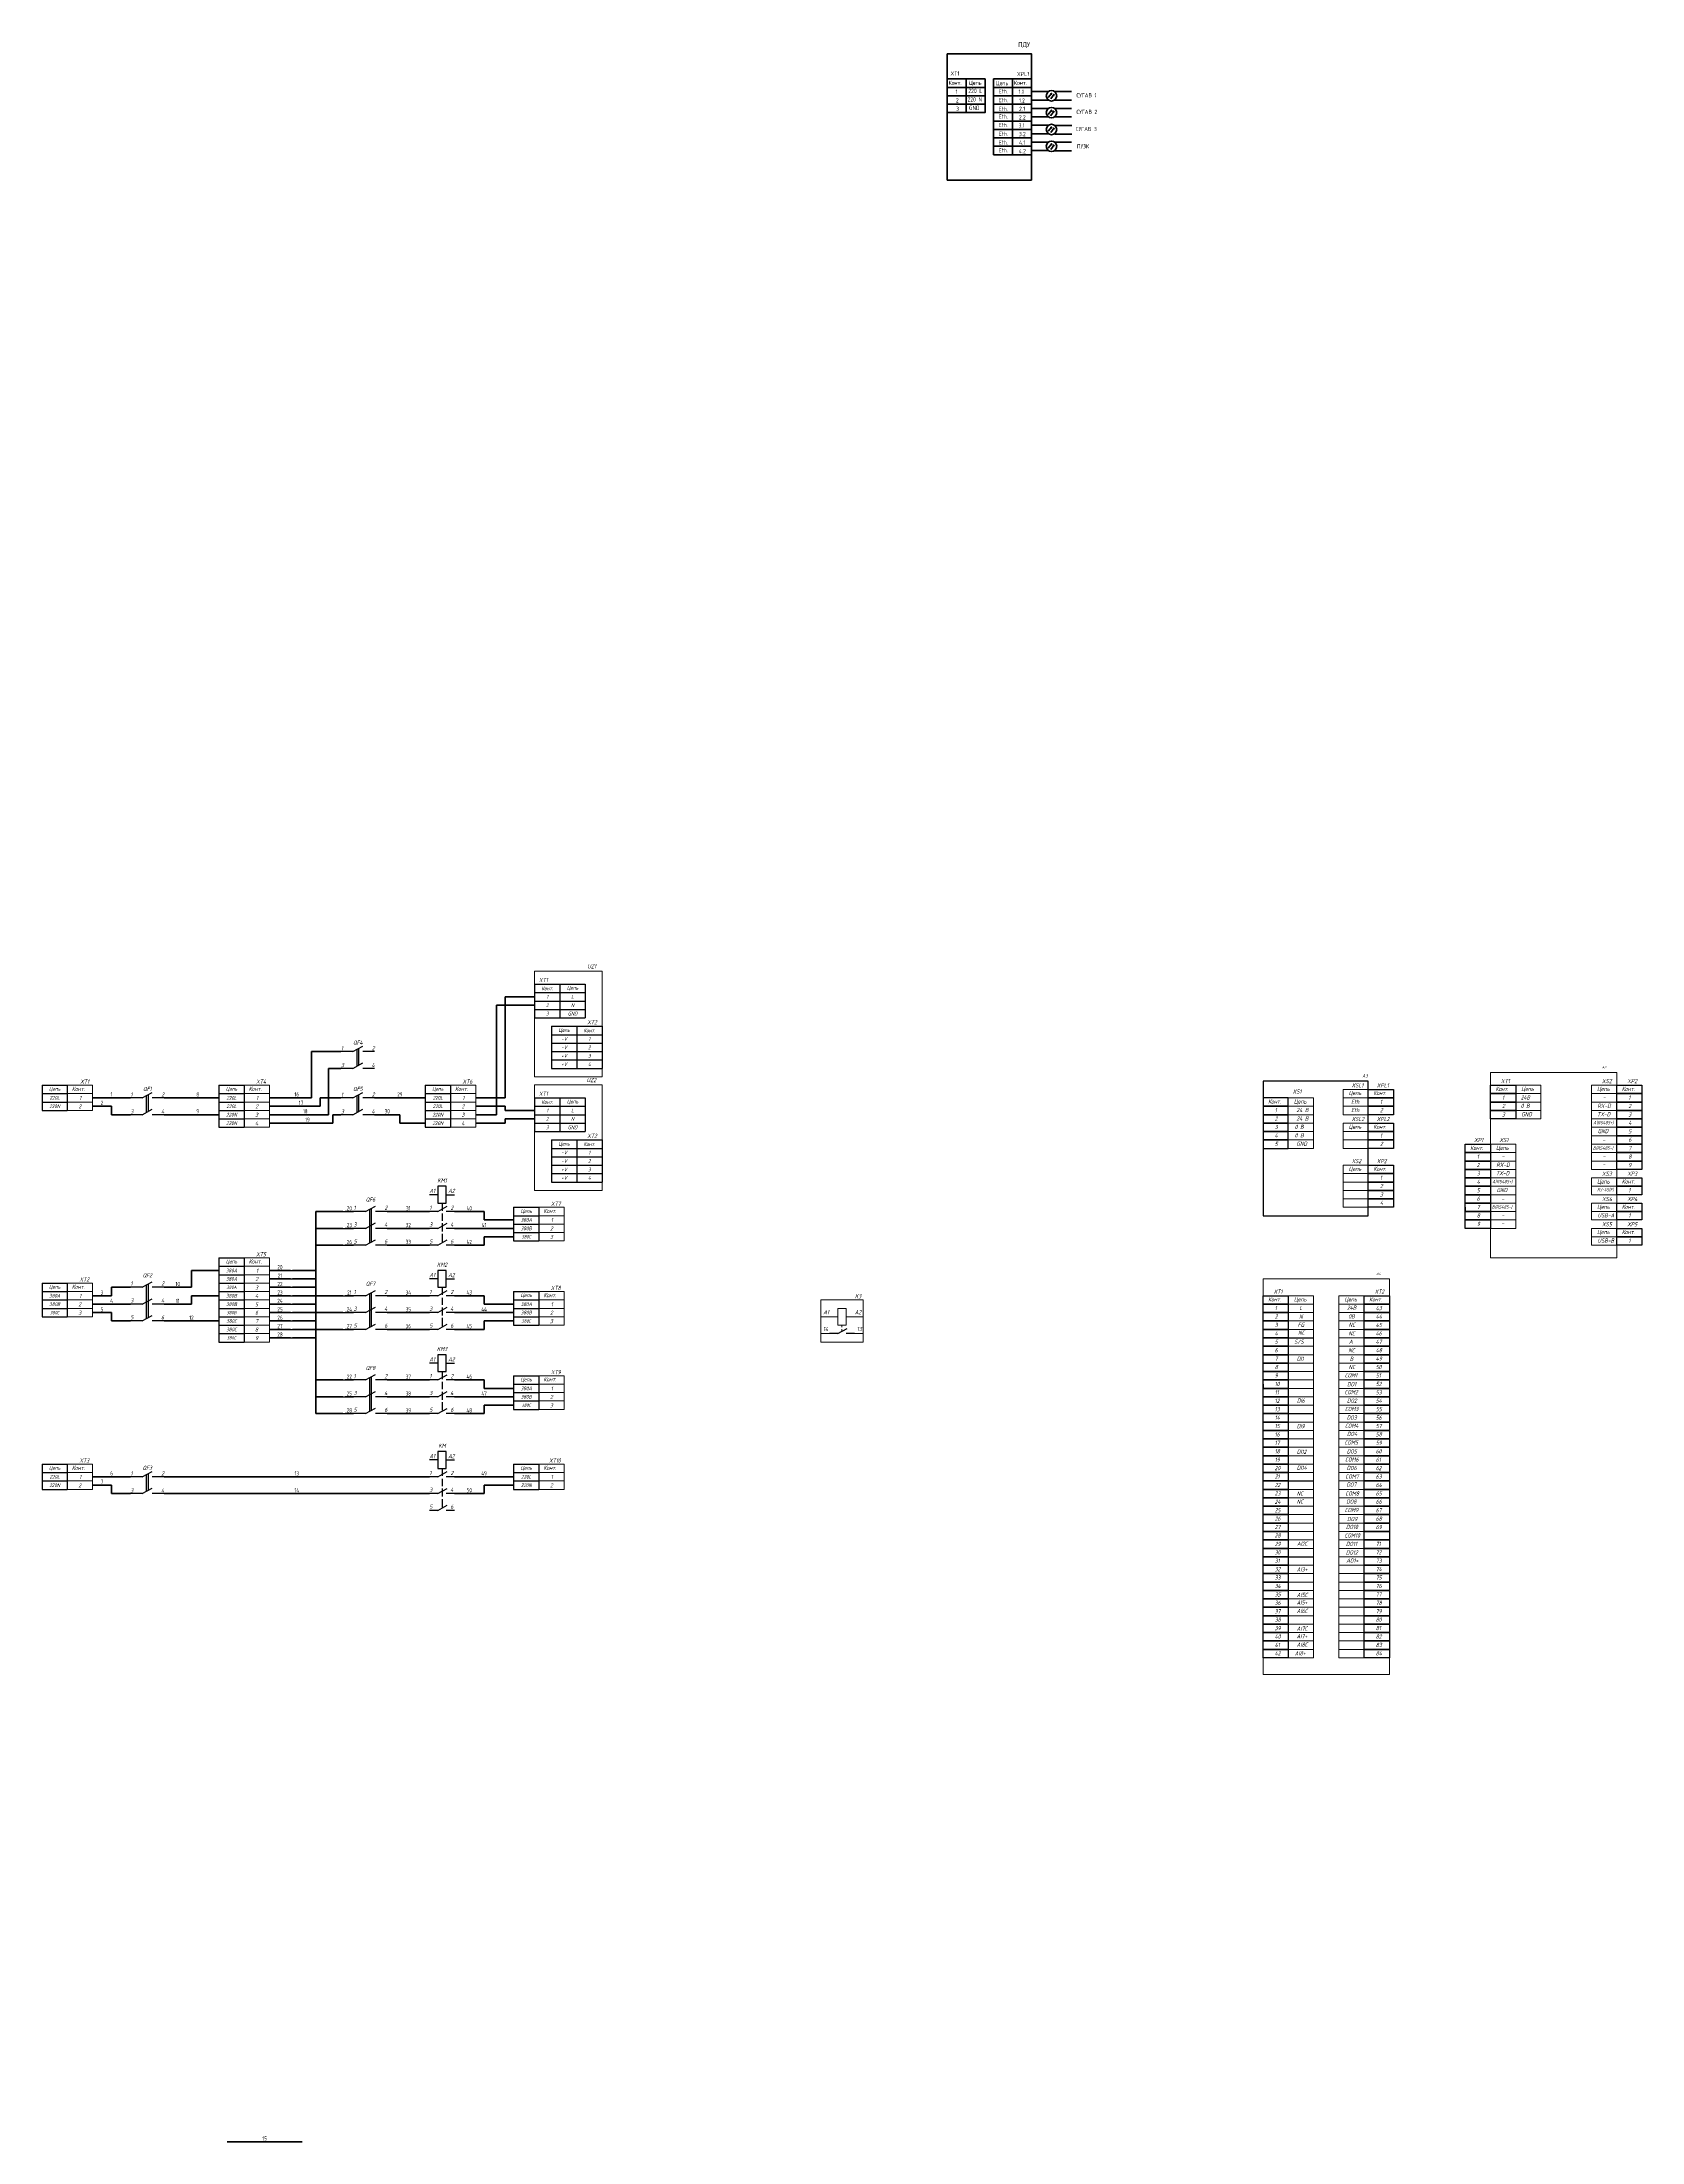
# Model space of a CAD drawing. Header units: inches. Extents: x 12 to 962, y -650 to 597.
import ezdxf
from ezdxf.enums import TextEntityAlignment as Align

# ---------------------------------------------------------------- set-up
doc = ezdxf.new("R2010")
doc.units = ezdxf.units.IN
doc.header["$MEASUREMENT"] = 0
doc.linetypes.add('JIS_02_1.2', pattern=[2.5, 1.25, -1.25])
for name, color, linetype in [('_MULTI_WIRE', 9, 'Continuous'), ('LINK', 9, 'Continuous'), ('SYMS', 7, 'Continuous'), ('TAGS', 150, 'Continuous'), ('TERMS', 123, 'Continuous'), ('WIRENO', 72, 'Continuous'), ('XS', 7, 'Continuous'), ('Провода', 7, 'Continuous'), ('ПУГВ_черный_1.5', 7, 'Continuous'), ('ПУГВ_черный_2.5', 7, 'Continuous'), ('ПУГВ_черный_6', 7, 'Continuous')]:
    doc.layers.add(name, color=color, linetype=linetype)
doc.styles.get("Standard").update_dxf_attribs({"font": 'arial.ttf'})
doc.styles.add('WD_IEC', font='ISOCP2.shx', dxfattribs={"width": 0.9, "height": 4})
doc.styles.add('ГОСТ_', font='cs_gost2304.shx', dxfattribs={"oblique": 15})

# ---------------------------------------------------------------- blocks, each defined once
blk = doc.blocks.new('HAA_PLC160')
for p, q in [((0, 225), (0, 225)), ((75, 225), (75, 220)), ((15, 200), (30, 200)), ((75, 175), (75, 170)), ((0, 172.5), (0, 170)), ((75, 165), (75, 160)), ((15, 155), (30, 155)), ((75, 155), (75, 150)), ((75, 145), (75, 140)), ((15, 115), (30, 115)), ((75, 95), (75, 90)), ((75, 85), (75, 80)), ((75, 75), (75, 70)), ((15, 70), (30, 70)), ((75, 65), (75, 60)), ((75, 15), (75, 10))]:
    blk.add_line(p, q)
at = {"layer": 'SYMS', "color": 0, "lineweight": 15}
for p, q in [((15, 225), (15, 220)), ((15, 225), (30, 225)), ((45, 225), (45, 220)), ((45, 225), (60, 225)), ((15, 220), (30, 220)), ((15, 220), (15, 215)), ((15, 215), (30, 215)), ((15, 215), (30, 215)), ((15, 215), (15, 210)), ((45, 220), (60, 220)), ((45, 220), (45, 215)), ((45, 215), (60, 215)), ((45, 215), (60, 215)), ((45, 215), (45, 210)), ((15, 210), (30, 210)), ((15, 210), (30, 210)), ((15, 210), (15, 205)), ((15, 205), (30, 205)), ((15, 205), (30, 205)), ((15, 205), (15, 200)), ((15, 205), (30, 205)), ((15, 200), (30, 200)), ((15, 200), (30, 200)), ((15, 200), (15, 195)), ((45, 210), (60, 210)), ((45, 210), (60, 210)), ((45, 210), (45, 205)), ((45, 205), (60, 205)), ((45, 205), (60, 205)), ((45, 205), (45, 200)), ((45, 200), (60, 200)), ((45, 200), (60, 200)), ((45, 200), (45, 195)), ((15, 195), (30, 195)), ((15, 195), (30, 195)), ((15, 195), (15, 190)), ((15, 190), (30, 190)), ((15, 190), (30, 190)), ((15, 190), (15, 185)), ((45, 195), (60, 195)), ((45, 195), (60, 195)), ((45, 195), (45, 190)), ((45, 190), (60, 190)), ((45, 190), (60, 190)), ((45, 190), (45, 185)), ((0, 185), (0, 170)), ((15, 185), (30, 185)), ((15, 185), (30, 185)), ((15, 185), (15, 180)), ((15, 180), (30, 180)), ((15, 180), (30, 180)), ((15, 180), (15, 175)), ((15, 175), (30, 175)), ((15, 175), (30, 175)), ((15, 175), (15, 170)), ((45, 185), (60, 185)), ((45, 185), (60, 185)), ((45, 185), (45, 180)), ((45, 180), (60, 180)), ((45, 180), (60, 180)), ((45, 180), (45, 175)), ((45, 175), (60, 175)), ((45, 175), (45, 170)), ((45, 175), (60, 175)), ((15, 170), (30, 170)), ((15, 170), (30, 170)), ((15, 170), (15, 165)), ((15, 165), (30, 165)), ((15, 165), (30, 165)), ((15, 165), (15, 160)), ((45, 170), (60, 170)), ((45, 170), (45, 165)), ((45, 170), (60, 170)), ((45, 165), (60, 165)), ((45, 165), (45, 160)), ((45, 165), (60, 165)), ((15, 160), (30, 160)), ((15, 160), (15, 155)), ((15, 160), (30, 160)), ((15, 155), (15, 150)), ((15, 150), (30, 150)), ((15, 150), (30, 150)), ((15, 150), (15, 145)), ((45, 160), (60, 160)), ((45, 160), (45, 155)), ((45, 160), (60, 160)), ((45, 160), (60, 160)), ((45, 155), (60, 155)), ((45, 155), (45, 150)), ((45, 155), (60, 155)), ((45, 150), (60, 150)), ((45, 150), (45, 145)), ((45, 150), (60, 150)), ((45, 150), (60, 150)), ((15, 145), (30, 145)), ((15, 145), (30, 145)), ((15, 145), (15, 140)), ((15, 140), (30, 140)), ((15, 140), (30, 140)), ((15, 140), (15, 135)), ((45, 145), (60, 145)), ((45, 145), (45, 140)), ((45, 145), (60, 145)), ((45, 140), (60, 140)), ((45, 140), (45, 135)), ((15, 135), (30, 135)), ((15, 135), (30, 135)), ((15, 135), (15, 130)), ((15, 130), (30, 130)), ((15, 130), (30, 130)), ((15, 130), (15, 125)), ((15, 125), (30, 125)), ((15, 125), (30, 125)), ((15, 125), (15, 120)), ((45, 135), (60, 135)), ((45, 135), (60, 135)), ((45, 135), (45, 130)), ((45, 130), (60, 130)), ((45, 130), (60, 130)), ((45, 130), (45, 125)), ((45, 125), (60, 125)), ((45, 125), (60, 125)), ((45, 125), (45, 120)), ((15, 120), (30, 120)), ((15, 120), (30, 120)), ((15, 120), (15, 115)), ((15, 115), (30, 115)), ((15, 115), (15, 110)), ((45, 120), (60, 120)), ((45, 120), (60, 120)), ((45, 120), (45, 115)), ((45, 115), (60, 115)), ((45, 115), (60, 115)), ((45, 115), (45, 110)), ((15, 110), (30, 110)), ((15, 110), (30, 110)), ((15, 110), (15, 105)), ((15, 105), (30, 105)), ((15, 105), (30, 105)), ((15, 105), (15, 100)), ((15, 100), (30, 100)), ((15, 100), (30, 100)), ((15, 100), (15, 95)), ((45, 110), (60, 110)), ((45, 110), (60, 110)), ((45, 110), (45, 105)), ((45, 105), (60, 105)), ((45, 105), (60, 105)), ((45, 105), (45, 100)), ((45, 100), (60, 100)), ((45, 100), (60, 100)), ((45, 100), (45, 95)), ((15, 95), (30, 95)), ((15, 95), (30, 95)), ((15, 95), (15, 90)), ((15, 90), (30, 90)), ((15, 90), (30, 90)), ((15, 90), (15, 85)), ((45, 95), (60, 95)), ((45, 95), (45, 90)), ((45, 95), (60, 95)), ((45, 90), (60, 90)), ((45, 90), (45, 85)), ((45, 90), (60, 90)), ((15, 85), (30, 85)), ((15, 85), (30, 85)), ((15, 85), (15, 80)), ((15, 80), (30, 80)), ((15, 80), (30, 80)), ((15, 80), (15, 75)), ((15, 75), (30, 75)), ((15, 75), (15, 70)), ((15, 75), (30, 75)), ((45, 85), (60, 85)), ((45, 85), (45, 80)), ((45, 85), (60, 85)), ((45, 80), (60, 80)), ((45, 80), (45, 75)), ((45, 80), (60, 80)), ((45, 80), (60, 80)), ((45, 75), (60, 75)), ((45, 75), (45, 70)), ((45, 75), (60, 75)), ((15, 70), (15, 65)), ((15, 65), (30, 65)), ((15, 65), (30, 65)), ((15, 65), (15, 60)), ((45, 70), (60, 70)), ((45, 70), (45, 65)), ((45, 70), (60, 70)), ((45, 70), (60, 70)), ((45, 65), (60, 65)), ((45, 65), (45, 60)), ((45, 65), (60, 65)), ((15, 60), (30, 60)), ((15, 60), (30, 60)), ((15, 60), (15, 55)), ((15, 55), (30, 55)), ((15, 55), (30, 55)), ((15, 55), (15, 50)), ((15, 50), (30, 50)), ((15, 50), (30, 50)), ((15, 50), (15, 45)), ((45, 60), (60, 60)), ((45, 60), (45, 55)), ((45, 55), (60, 55)), ((45, 55), (60, 55)), ((45, 55), (45, 50)), ((45, 50), (60, 50)), ((45, 50), (60, 50)), ((45, 50), (45, 45)), ((15, 45), (30, 45)), ((15, 45), (30, 45)), ((15, 45), (15, 40)), ((15, 40), (30, 40)), ((15, 40), (30, 40)), ((15, 40), (15, 35)), ((45, 45), (60, 45)), ((45, 45), (60, 45)), ((45, 45), (45, 40)), ((45, 40), (60, 40)), ((45, 40), (60, 40)), ((45, 40), (45, 35)), ((15, 35), (30, 35)), ((15, 35), (30, 35)), ((15, 35), (15, 30)), ((15, 30), (30, 30)), ((15, 30), (30, 30)), ((15, 30), (15, 25)), ((15, 25), (30, 25)), ((15, 25), (30, 25)), ((15, 25), (15, 20)), ((45, 35), (60, 35)), ((45, 35), (60, 35)), ((45, 35), (45, 30)), ((45, 30), (60, 30)), ((45, 30), (60, 30)), ((45, 30), (45, 25)), ((45, 25), (60, 25)), ((45, 25), (60, 25)), ((45, 25), (45, 20)), ((15, 20), (30, 20)), ((15, 20), (30, 20)), ((15, 20), (15, 15)), ((15, 15), (30, 15)), ((15, 15), (30, 15)), ((15, 15), (15, 10)), ((45, 20), (60, 20)), ((45, 20), (60, 20)), ((45, 20), (45, 15)), ((45, 15), (60, 15)), ((45, 15), (45, 10)), ((45, 15), (60, 15)), ((15, 10), (30, 10)), ((45, 10), (60, 10)), ((45, 10), (60, 10))]:
    blk.add_line(p, q, dxfattribs=at)
at = {"layer": 'SYMS', "lineweight": 15}
for p, q in [((30, 225), (30, 220)), ((60, 225), (60, 220)), ((30, 220), (30, 215)), ((30, 215), (30, 210)), ((60, 220), (60, 215)), ((60, 215), (60, 210)), ((30, 210), (30, 205)), ((30, 205), (30, 200)), ((30, 200), (30, 195)), ((60, 210), (60, 205)), ((60, 205), (60, 200)), ((60, 200), (60, 195)), ((30, 195), (30, 190)), ((30, 190), (30, 185)), ((60, 195), (60, 190)), ((60, 190), (60, 185)), ((30, 185), (30, 180)), ((30, 180), (30, 175)), ((30, 175), (30, 170)), ((60, 185), (60, 180)), ((60, 180), (60, 175)), ((60, 175), (60, 170)), ((30, 170), (30, 165)), ((30, 165), (30, 160)), ((60, 170), (60, 165)), ((60, 165), (60, 160)), ((30, 160), (30, 155)), ((30, 155), (30, 150)), ((30, 150), (30, 145)), ((60, 160), (60, 155)), ((60, 155), (60, 150)), ((60, 150), (60, 145)), ((30, 145), (30, 140)), ((30, 140), (30, 135)), ((60, 145), (60, 140)), ((60, 140), (60, 135)), ((30, 135), (30, 130)), ((30, 130), (30, 125)), ((30, 125), (30, 120)), ((60, 135), (60, 130)), ((60, 130), (60, 125)), ((60, 125), (60, 120)), ((30, 120), (30, 115)), ((30, 115), (30, 110)), ((60, 120), (60, 115)), ((60, 115), (60, 110)), ((30, 110), (30, 105)), ((30, 105), (30, 100)), ((30, 100), (30, 95)), ((60, 110), (60, 105)), ((60, 105), (60, 100)), ((60, 100), (60, 95)), ((30, 95), (30, 90)), ((30, 90), (30, 85)), ((60, 95), (60, 90)), ((60, 90), (60, 85)), ((30, 85), (30, 80)), ((30, 80), (30, 75)), ((30, 75), (30, 70)), ((60, 85), (60, 80)), ((60, 80), (60, 75)), ((60, 75), (60, 70)), ((30, 70), (30, 65)), ((30, 65), (30, 60)), ((60, 70), (60, 65)), ((60, 65), (60, 60)), ((30, 60), (30, 55)), ((30, 55), (30, 50)), ((30, 50), (30, 45)), ((60, 60), (60, 55)), ((60, 55), (60, 50)), ((60, 50), (60, 45)), ((30, 45), (30, 40)), ((30, 40), (30, 35)), ((60, 45), (60, 40)), ((60, 40), (60, 35)), ((30, 35), (30, 30)), ((30, 30), (30, 25)), ((30, 25), (30, 20)), ((60, 35), (60, 30)), ((60, 30), (60, 25)), ((60, 25), (60, 20)), ((30, 20), (30, 15)), ((30, 15), (30, 10)), ((60, 20), (60, 15)), ((60, 15), (60, 10))]:
    blk.add_line(p, q, dxfattribs=at)
at = {"layer": 'SYMS'}
blk.add_line((0, 172.5), (0, 170), dxfattribs=at)
at = {"layer": 'SYMS', "lineweight": 15}
blk.add_lwpolyline([(0, 235), (75, 235), (75, 0), (0, 0)], close=True, dxfattribs=at)
at = {"layer": 'SYMS'}
for points in [[(0, 225), (15, 225), (15, 220), (0, 220)], [(60, 225), (75, 225), (75, 220), (60, 220)], [(0, 220), (15, 220), (15, 215), (0, 215)], [(0, 215), (15, 215), (15, 210), (0, 210)], [(60, 220), (75, 220), (75, 215), (60, 215)], [(60, 215), (75, 215), (75, 210), (60, 210)], [(0, 210), (15, 210), (15, 205), (0, 205)], [(0, 205), (15, 205), (15, 200), (0, 200)], [(0, 200), (15, 200), (15, 195), (0, 195)], [(60, 210), (75, 210), (75, 205), (60, 205)], [(60, 205), (75, 205), (75, 200), (60, 200)], [(60, 200), (75, 200), (75, 195), (60, 195)], [(0, 195), (15, 195), (15, 190), (0, 190)], [(0, 190), (15, 190), (15, 185), (0, 185)], [(60, 195), (75, 195), (75, 190), (60, 190)], [(60, 190), (75, 190), (75, 185), (60, 185)], [(0, 185), (15, 185), (15, 180), (0, 180)], [(0, 180), (15, 180), (15, 175), (0, 175)], [(0, 175), (15, 175), (15, 170), (0, 170)], [(60, 185), (75, 185), (75, 180), (60, 180)], [(60, 180), (75, 180), (75, 175), (60, 175)], [(60, 175), (75, 175), (75, 170), (60, 170)], [(0, 170), (15, 170), (15, 165), (0, 165)], [(0, 165), (15, 165), (15, 160), (0, 160)], [(60, 170), (75, 170), (75, 165), (60, 165)], [(60, 165), (75, 165), (75, 160), (60, 160)], [(0, 160), (15, 160), (15, 155), (0, 155)], [(0, 155), (15, 155), (15, 150), (0, 150)], [(0, 150), (15, 150), (15, 145), (0, 145)], [(60, 160), (75, 160), (75, 155), (60, 155)], [(60, 155), (75, 155), (75, 150), (60, 150)], [(60, 150), (75, 150), (75, 145), (60, 145)], [(0, 145), (15, 145), (15, 140), (0, 140)], [(0, 140), (15, 140), (15, 135), (0, 135)], [(60, 145), (75, 145), (75, 140), (60, 140)], [(60, 140), (75, 140), (75, 135), (60, 135)], [(0, 135), (15, 135), (15, 130), (0, 130)], [(0, 130), (15, 130), (15, 125), (0, 125)], [(0, 125), (15, 125), (15, 120), (0, 120)], [(60, 135), (75, 135), (75, 130), (60, 130)], [(60, 130), (75, 130), (75, 125), (60, 125)], [(60, 125), (75, 125), (75, 120), (60, 120)], [(0, 120), (15, 120), (15, 115), (0, 115)], [(0, 115), (15, 115), (15, 110), (0, 110)], [(60, 120), (75, 120), (75, 115), (60, 115)], [(60, 115), (75, 115), (75, 110), (60, 110)], [(0, 110), (15, 110), (15, 105), (0, 105)], [(0, 105), (15, 105), (15, 100), (0, 100)], [(0, 100), (15, 100), (15, 95), (0, 95)], [(60, 110), (75, 110), (75, 105), (60, 105)], [(60, 105), (75, 105), (75, 100), (60, 100)], [(60, 100), (75, 100), (75, 95), (60, 95)], [(0, 95), (15, 95), (15, 90), (0, 90)], [(0, 90), (15, 90), (15, 85), (0, 85)], [(60, 95), (75, 95), (75, 90), (60, 90)], [(60, 90), (75, 90), (75, 85), (60, 85)], [(0, 85), (15, 85), (15, 80), (0, 80)], [(0, 80), (15, 80), (15, 75), (0, 75)], [(0, 75), (15, 75), (15, 70), (0, 70)], [(60, 85), (75, 85), (75, 80), (60, 80)], [(60, 80), (75, 80), (75, 75), (60, 75)], [(60, 75), (75, 75), (75, 70), (60, 70)], [(0, 70), (15, 70), (15, 65), (0, 65)], [(0, 65), (15, 65), (15, 60), (0, 60)], [(60, 70), (75, 70), (75, 65), (60, 65)], [(60, 65), (75, 65), (75, 60), (60, 60)], [(0, 60), (15, 60), (15, 55), (0, 55)], [(0, 55), (15, 55), (15, 50), (0, 50)], [(0, 50), (15, 50), (15, 45), (0, 45)], [(60, 60), (75, 60), (75, 55), (60, 55)], [(60, 55), (75, 55), (75, 50), (60, 50)], [(60, 50), (75, 50), (75, 45), (60, 45)], [(0, 45), (15, 45), (15, 40), (0, 40)], [(0, 40), (15, 40), (15, 35), (0, 35)], [(60, 45), (75, 45), (75, 40), (60, 40)], [(60, 40), (75, 40), (75, 35), (60, 35)], [(0, 35), (15, 35), (15, 30), (0, 30)], [(0, 30), (15, 30), (15, 25), (0, 25)], [(0, 25), (15, 25), (15, 20), (0, 20)], [(60, 35), (75, 35), (75, 30), (60, 30)], [(60, 30), (75, 30), (75, 25), (60, 25)], [(60, 25), (75, 25), (75, 20), (60, 20)], [(0, 20), (15, 20), (15, 15), (0, 15)], [(0, 15), (15, 15), (15, 10), (0, 10)], [(60, 20), (75, 20), (75, 15), (60, 15)], [(60, 15), (75, 15), (75, 10), (60, 10)]]:
    blk.add_lwpolyline(points, close=True, dxfattribs=at)
at = {"linetype": 'ByBlock', "lineweight": 15, "char_height": 2.5, "attachment_point": 1, "style": 'ГОСТ_'}
for s, insert in [('2', (6.9, 213.9)), ('1', (6.9, 218.9)), ('43', (66.9, 218.9)), ('44', (66.9, 213.9)), ('3', (6.9, 208.9)), ('4', (6.9, 203.9)), ('45', (66.9, 208.9)), ('46', (66.9, 203.9)), ('5', (6.9, 198.9)), ('6', (6.9, 193.9)), ('7', (6.9, 188.9)), ('47', (66.9, 198.9)), ('48', (66.9, 193.9)), ('49', (66.9, 188.9)), ('8', (6.9, 183.9)), ('9', (6.9, 178.9)), ('50', (66.9, 183.9)), ('51', (66.9, 178.9)), ('10', (6.9, 173.9)), ('11', (6.9, 168.9)), ('12', (6.9, 163.9)), ('52', (66.9, 173.9)), ('53', (66.9, 168.9)), ('54', (66.9, 163.9)), ('13', (6.9, 158.9)), ('14', (6.9, 153.9)), ('55', (66.9, 158.9)), ('56', (66.9, 153.9)), ('15', (6.9, 148.9)), ('16', (6.9, 143.9)), ('17', (6.9, 138.9)), ('57', (66.9, 148.9)), ('58', (66.9, 143.9)), ('59', (66.9, 138.9)), ('18', (6.9, 133.9)), ('19', (6.9, 128.9)), ('60', (66.9, 133.9)), ('61', (66.9, 128.9)), ('20', (6.9, 123.9)), ('21', (6.9, 118.9)), ('22', (6.9, 113.9)), ('62', (66.9, 123.9)), ('63', (66.9, 118.9)), ('64', (66.9, 113.9)), ('23', (6.9, 108.9)), ('24', (6.9, 103.9)), ('65', (66.9, 108.9)), ('66', (66.9, 103.9)), ('25', (6.9, 98.9)), ('26', (6.9, 93.9)), ('27', (6.9, 88.9)), ('67', (66.9, 98.9)), ('68', (66.9, 93.9)), ('69', (66.9, 88.9)), ('28', (6.9, 83.9)), ('29', (6.9, 78.9)), ('71', (66.9, 78.9)), ('30', (6.9, 73.9)), ('31', (6.9, 68.9)), ('32', (6.9, 63.9)), ('72', (66.9, 73.9)), ('73', (66.9, 68.9)), ('74', (66.9, 63.9)), ('33', (6.9, 58.9)), ('34', (6.9, 53.9)), ('75', (66.9, 58.9)), ('76', (66.9, 53.9)), ('35', (6.9, 48.9)), ('36', (6.9, 43.9)), ('37', (6.9, 38.9)), ('77', (66.9, 48.9)), ('78', (66.9, 43.9)), ('79', (66.9, 38.9)), ('38', (6.9, 33.9)), ('39', (6.9, 28.9)), ('80', (66.9, 33.9)), ('81', (66.9, 28.9)), ('40', (6.9, 23.9)), ('41', (6.9, 18.9)), ('42', (6.9, 13.9)), ('82', (66.9, 23.9)), ('83', (66.9, 18.9)), ('84', (66.9, 13.9))]:
    blk.add_mtext_dynamic_manual_height_columns(s, width=8.749, gutter_width=12.5, heights=[1.496580637194711e-13], dxfattribs=dict(at, insert=insert))
at = {"style": 'ГОСТ_', "oblique": 15, "width": 2.125499}
for tag, p, flags in [('MFG', (738.8, 2699.5), 9), ('CAT', (738.8, 2679.5), 9), ('ASSYCODE', (727.5, 2580.5), 1), ('FAMILY', (727.5, 2568.5), 1)]:
    blk.add_attdef(tag, p, '', height=10.7, dxfattribs=dict(at, flags=flags))
at = {"style": 'ГОСТ_', "oblique": 15, "width": 2.125499, "flags": 1}
for tag, p in [('INST', (722.4, 2689.4)), ('LOC', (711.2, 2665.4)), ('XREF', (734.4, 2563.2)), ('DESC1', (744.4, 2540.8)), ('DESC2', (750.7, 2514.9)), ('DESC3', (749.8, 2488.9))]:
    blk.add_attdef(tag, text='', height=10.7, dxfattribs=at).set_placement(p, align=Align.RIGHT)
at = {"style": 'ГОСТ_', "oblique": 15, "width": 1.682067}
blk.add_attdef('TAG1', text='', height=1.19, dxfattribs=at).set_placement((69.9, 237.5), align=Align.RIGHT)
at = {"style": 'WD_IEC', "flags": 1}
for tag, p in [('X4TERM01', (0, 217.5)), ('X4TERM02', (0, 212.5)), ('X1TERM43', (75, 217.5)), ('X1TERM44', (75, 212.5)), ('X4TERM03', (0, 207.5)), ('X4TERM04', (0, 202.5)), ('X1TERM45', (75, 207.5)), ('X1TERM46', (75, 202.5)), ('X4TERM05', (0, 197.5)), ('X4TERM06', (0, 192.5)), ('X4TERM07', (0, 187.5)), ('X1TERM47', (75, 197.5)), ('X1TERM48', (75, 192.5)), ('X1TERM49', (75, 187.5)), ('X4TERM08', (0, 182.5)), ('X4TERM09', (0, 177.5)), ('X1TERM50', (75, 182.5)), ('X1TERM51', (75, 177.5)), ('X4TERM10', (0, 172.5)), ('X4TERM11', (0, 167.5)), ('X4TERM12', (0, 162.5)), ('X1TERM52', (75, 172.5)), ('X1TERM53', (75, 167.5)), ('X1TERM54', (75, 162.5)), ('X4TERM13', (0, 157.5)), ('X4TERM14', (0, 152.5)), ('X1TERM55', (75, 157.5)), ('X1TERM56', (75, 152.5)), ('X4TERM15', (0, 147.5)), ('X4TERM16', (0, 142.5)), ('X4TERM17', (0, 137.5)), ('X1TERM57', (75, 147.5)), ('X1TERM58', (75, 142.5)), ('X1TERM59', (75, 137.5)), ('X4TERM18', (0, 132.5)), ('X4TERM19', (0, 127.5)), ('X1TERM60', (75, 132.5)), ('X1TERM61', (75, 127.5)), ('X4TERM20', (0, 122.5)), ('X4TERM21', (0, 117.5)), ('X4TERM22', (0, 112.5)), ('X1TERM62', (75, 122.5)), ('X1TERM63', (75, 117.5)), ('X1TERM64', (75, 112.5)), ('X4TERM23', (0, 107.5)), ('X4TERM24', (0, 102.5)), ('X1TERM65', (75, 107.5)), ('X1TERM66', (75, 102.5)), ('X4TERM25', (0, 97.5)), ('X4TERM26', (0, 92.5)), ('X4TERM27', (0, 87.5)), ('X1TERM67', (75, 97.5)), ('X1TERM68', (75, 92.5)), ('X1TERM69', (75, 87.5)), ('X4TERM28', (0, 82.5)), ('X4TERM29', (0, 77.5)), ('X1TERM70', (75, 82.5)), ('X1TERM71', (75, 77.5)), ('X4TERM30', (0, 72.5)), ('X4TERM31', (0, 67.5)), ('X4TERM32', (0, 62.5)), ('X1TERM72', (75, 72.5)), ('X1TERM73', (75, 67.5)), ('X1TERM74', (75, 62.5)), ('X4TERM33', (0, 57.5)), ('X4TERM34', (0, 52.5)), ('X1TERM75', (75, 57.5)), ('X1TERM76', (75, 52.5)), ('X4TERM35', (0, 47.5)), ('X4TERM36', (0, 42.5)), ('X4TERM37', (0, 37.5)), ('X1TERM77', (75, 47.5)), ('X1TERM78', (75, 42.5)), ('X1TERM79', (75, 37.5)), ('X4TERM38', (0, 32.5)), ('X4TERM39', (0, 27.5)), ('X1TERM80', (75, 32.5)), ('X1TERM81', (75, 27.5)), ('X4TERM40', (0, 22.5)), ('X4TERM41', (0, 17.5)), ('X4TERM42', (0, 12.5)), ('X1TERM82', (75, 22.5)), ('X1TERM83', (75, 17.5)), ('X1TERM84', (75, 12.5))]:
    blk.add_attdef(tag, p, '', height=0.08, dxfattribs=at)
at = {"style": 'WD_IEC', "width": 0.8, "flags": 1}
for tag, p in [('TERM01', (0, 218.5)), ('TERM02', (0, 213.5)), ('TERM03', (0, 208.5)), ('TERM04', (0, 203.5)), ('TERM05', (0, 198.5)), ('TERM06', (0, 193.5)), ('TERM07', (0, 188.5)), ('TERM08', (0, 183.5)), ('TERM09', (0, 178.5)), ('TERM10', (0, 173.5)), ('TERM11', (0, 168.5)), ('TERM12', (0, 163.5)), ('TERM13', (0, 158.5)), ('TERM14', (0, 153.5)), ('TERM15', (0, 148.5)), ('TERM16', (0, 143.5)), ('TERM17', (0, 138.5)), ('TERM18', (0, 133.5)), ('TERM19', (0, 128.5)), ('TERM20', (0, 123.5)), ('TERM21', (0, 118.5)), ('TERM22', (0, 113.5)), ('TERM23', (0, 108.5)), ('TERM24', (0, 103.5)), ('TERM25', (0, 98.5)), ('TERM26', (0, 93.5)), ('TERM27', (0, 88.5)), ('TERM28', (0, 83.5)), ('TERM29', (0, 78.5)), ('TERM30', (0, 73.5)), ('TERM31', (0, 68.5)), ('TERM32', (0, 63.5)), ('TERM33', (0, 58.5)), ('TERM34', (0, 53.5)), ('TERM35', (0, 48.5)), ('TERM36', (0, 43.5)), ('TERM37', (0, 38.5)), ('TERM38', (0, 33.5)), ('TERM39', (0, 28.5)), ('TERM40', (0, 23.5)), ('TERM41', (0, 18.5)), ('TERM42', (0, 13.5))]:
    blk.add_attdef(tag, p, '', height=2, dxfattribs=at)
for tag, p in [('TERM44', (75, 213.5)), ('TERM43', (75, 218.5)), ('TERM45', (75, 208.5)), ('TERM46', (75, 203.5)), ('TERM47', (75, 198.5)), ('TERM48', (75, 193.5)), ('TERM49', (75, 188.5)), ('TERM50', (75, 183.5)), ('TERM52', (75, 173.5)), ('TERM51', (75, 178.5)), ('TERM54', (75, 163.5)), ('TERM53', (75, 168.5)), ('TERM55', (75, 158.5)), ('TERM56', (75, 153.5)), ('TERM57', (75, 148.5)), ('TERM58', (75, 143.5)), ('TERM59', (75, 138.5)), ('TERM60', (75, 133.5)), ('TERM62', (75, 123.5)), ('TERM61', (75, 128.5)), ('TERM64', (75, 113.5)), ('TERM63', (75, 118.5)), ('TERM65', (75, 108.5)), ('TERM66', (75, 103.5)), ('TERM67', (75, 98.5)), ('TERM68', (75, 93.5)), ('TERM69', (75, 88.5)), ('TERM70', (75, 83.5)), ('TERM72', (75, 73.5)), ('TERM71', (75, 78.5)), ('TERM73', (75, 68.5)), ('TERM74', (75, 63.5)), ('TERM75', (75, 58.5)), ('TERM76', (75, 53.5)), ('TERM77', (75, 48.5)), ('TERM78', (75, 43.5)), ('TERM79', (75, 38.5)), ('TERM80', (75, 33.5)), ('TERM82', (75, 23.5)), ('TERM81', (75, 28.5)), ('TERM84', (75, 13.5)), ('TERM83', (75, 18.5))]:
    blk.add_attdef(tag, text='', height=2, dxfattribs=at).set_placement(p, align=Align.RIGHT)
at = {"flags": 1}
for tag, p in [('X1LINK', (75, 217.5)), ('X2LINK', (75, 212.5)), ('X3LINK', (75, 207.5)), ('X4LINK', (75, 202.5)), ('X5LINK', (75, 197.5)), ('X6LINK', (75, 192.5)), ('X7LINK', (75, 187.5)), ('X8LINK', (75, 182.5)), ('X1LINK', (75, 142.5)), ('X1LINK', (75, 137.5)), ('X2LINK', (75, 132.5)), ('X3LINK', (75, 127.5)), ('X4LINK', (75, 122.5)), ('X5LINK', (75, 117.5)), ('X6LINK', (75, 112.5)), ('X7LINK', (75, 107.5)), ('X8LINK', (75, 102.5)), ('X1LINK', (75, 62.5)), ('X1LINK', (75, 57.5)), ('X2LINK', (75, 52.5)), ('X3LINK', (75, 47.5)), ('X4LINK', (75, 42.5)), ('X5LINK', (75, 37.5)), ('X6LINK', (75, 32.5)), ('X7LINK', (75, 27.5)), ('X8LINK', (75, 22.5))]:
    blk.add_attdef(tag, p, '', height=0.01, dxfattribs=at)
at = {"layer": 'SYMS', "color": 0, "lineweight": 15, "char_height": 2.5, "attachment_point": 1, "style": 'ГОСТ_'}
for s, width, gutter_width, heights, insert in [('XT1', 8.749, 12.5, [0], (6.2, 228.7)), ('XT2', 8.749, 12.5, [0], (66.2, 228.7)), ('Цепь', 8.749, 12.5, [0], (18.3, 224.1)), ('N', 8.749, 12.5, [1.496580637194711e-13], (21.4, 213.9)), ('L', 8.749, 12.5, [1.496580637194711e-13], (21.6, 219)), ('Цепь', 8.749, 12.5, [0], (48.3, 224.1)), ('24В', 6.218, 12.5, [1.496580637194711e-13], (49.8, 219.2)), ('0В', 8.749, 12.5, [1.496580637194711e-13], (50.7, 214)), ('FG', 8.749, 12.5, [1.496580637194711e-13], (20.6, 209)), ('NC', 6.218, 12.5, [1.496580637194711e-13], (20.8, 204.3)), ('NC', 8.749, 12.5, [1.496580637194711e-13], (50.7, 203.9)), ('NC', 8.749, 12.5, [1.496580637194711e-13], (50.8, 209)), ('S/S', 8.749, 12.5, [1.496580637194711e-13], (18.5, 199)), ('DI1', 8.749, 12.5, [1.496580637194711e-13], (20, 188.8)), ('NC', 8.749, 12.5, [1.496580637194711e-13], (50.6, 193.9)), ('A', 8.749, 12.5, [1.496580637194711e-13], (51, 198.9)), ('B', 8.749, 12.5, [1.496580637194711e-13], (51.5, 188.8)), ('COM1', 8.749, 12.5, [1.496580637194711e-13], (48.5, 179)), ('NC', 8.749, 12.5, [1.496580637194711e-13], (50.8, 183.9)), ('DI6', 10.907, 12.5, [1.496580637194711e-13], (20.1, 164)), ('COM2', 8.749, 12.5, [1.496580637194711e-13], (48.4, 169)), ('DO2', 8.749, 12.5, [1.496580637194711e-13], (49.8, 163.9)), ('DO1', 8.749, 12.5, [1.496580637194711e-13], (49.9, 173.7)), ('COM3', 8.749, 12.5, [1.496580637194711e-13], (48.6, 159)), ('DO3', 8.749, 12.5, [1.496580637194711e-13], (49.7, 153.9)), ('DI9', 8.749, 12.5, [1.496580637194711e-13], (20, 148.8)), ('COM5', 6.218, 12.5, [1.496580637194711e-13], (48.4, 139.1)), ('COM4', 8.749, 12.5, [1.496580637194711e-13], (48.6, 149)), ('DO4', 6.218, 12.5, [1.496580637194711e-13], (49.8, 144.2)), ('DI12', 14.174, 12.5, [1.496580637194711e-13], (20, 133.6)), ('COM6', 8.749, 12.5, [1.496580637194711e-13], (48.7, 129)), ('DO5', 8.749, 12.5, [1.496580637194711e-13], (49.7, 133.8)), ('DI14', 13.672, 12.5, [1.496580637194711e-13], (20, 124.1)), ('COM7', 8.749, 12.5, [1.496580637194711e-13], (48.9, 118.9)), ('DO7', 8.749, 12.5, [1.496580637194711e-13], (49.5, 114.1)), ('DO6', 8.749, 12.5, [1.496580637194711e-13], (49.6, 124)), ('NC', 8.749, 12.5, [1.496580637194711e-13], (20, 108.8)), ('NC', 2.5, 0, [1.496580637194711e-13], (20, 104)), ('COM8', 8.749, 12.5, [1.496580637194711e-13], (48.9, 108.8)), ('DO8', 8.749, 12.5, [1.496580637194711e-13], (49.4, 104)), ('COM9', 8.749, 12.5, [1.496580637194711e-13], (48.5, 99)), ('DO10', 8.749, 12.5, [1.496580637194711e-13], (49.2, 89)), ('DO9', 8.749, 12.5, [1.496580637194711e-13], (49.9, 93.7)), ('AI2С', 10.907, 12.5, [1.496580637194711e-13], (20.1, 79)), ('COM10', 8.749, 12.5, [1.496580637194711e-13], (48.4, 83.9)), ('DO11', 8.749, 12.5, [1.496580637194711e-13], (49.2, 78.9)), ('AI3+', 8.749, 12.5, [1.496580637194711e-13], (20, 63.8)), ('DO12', 8.749, 12.5, [1.496580637194711e-13], (49.2, 73.8)), ('AO1+', 8.749, 12.5, [1.496580637194711e-13], (49.4, 69)), ('AI5+', 11.16, 12.5, [1.496580637194711e-13], (19.9, 44.1)), ('AI5С', 14.174, 12.5, [1.496580637194711e-13], (20, 48.6)), ('AI6С', 13.672, 12.5, [1.496580637194711e-13], (20, 39.1)), ('AI7С', 14.174, 12.5, [1.496580637194711e-13], (20, 28.6)), ('AI8+', 13.672, 12.5, [1.496580637194711e-13], (18.8, 13.9)), ('AI7+', 11.16, 12.5, [1.496580637194711e-13], (19.9, 24.1)), ('AI8С', 13.672, 12.5, [1.496580637194711e-13], (20, 19.1))]:
    blk.add_mtext_dynamic_manual_height_columns(s, width=width, gutter_width=gutter_width, heights=heights, dxfattribs=dict(at, insert=insert))
at = {"layer": 'SYMS', "linetype": 'ByBlock', "lineweight": 15, "char_height": 2.5, "attachment_point": 1, "style": 'ГОСТ_'}
for insert in [(3, 224.1), (63, 224.1)]:
    blk.add_mtext_dynamic_manual_height_columns('Конт.', width=8.749, gutter_width=12.5, heights=[0], dxfattribs=dict(at, insert=insert))
blk = doc.blocks.new('HAA_ETHERWAN_EX71440')
for p, q in [((77.5, 75), (77.5, 70)), ((0, 70), (0, 65)), ((0, 70), (0, 65)), ((77.5, 55), (77.5, 50)), ((77.5, 30), (77.5, 25))]:
    blk.add_line(p, q)
blk.add_lwpolyline([(62.5, 80), (0, 80), (0, 0), (62.5, 0)], close=True)
at = {"layer": 'SYMS', "color": 0, "lineweight": 15}
for p, q in [((47.5, 75), (47.5, 70)), ((47.5, 75), (62.5, 75)), ((15, 70), (15, 65)), ((15, 70), (30, 70)), ((15, 65), (30, 65)), ((15, 65), (15, 60)), ((47.5, 70), (62.5, 70)), ((47.5, 70), (47.5, 65)), ((47.5, 65), (62.5, 65)), ((47.5, 65), (62.5, 65)), ((47.5, 65), (47.5, 60)), ((15, 60), (30, 60)), ((15, 60), (30, 60)), ((15, 60), (15, 55)), ((15, 55), (30, 55)), ((15, 55), (30, 55)), ((15, 55), (15, 50)), ((15, 50), (30, 50)), ((15, 50), (30, 50)), ((15, 50), (15, 45)), ((47.5, 60), (62.5, 60)), ((47.5, 60), (62.5, 60)), ((47.5, 55), (47.5, 50)), ((47.5, 55), (62.5, 55)), ((47.5, 50), (62.5, 50)), ((47.5, 50), (47.5, 45)), ((15, 45), (30, 45)), ((15, 45), (30, 45)), ((15, 45), (15, 40)), ((15, 40), (30, 40)), ((15, 40), (30, 40)), ((47.5, 45), (62.5, 45)), ((47.5, 45), (62.5, 45)), ((47.5, 45), (47.5, 40)), ((47.5, 40), (62.5, 40)), ((47.5, 40), (62.5, 40)), ((47.5, 30), (47.5, 25)), ((47.5, 30), (62.5, 30)), ((47.5, 25), (62.5, 25)), ((47.5, 25), (47.5, 20)), ((47.5, 20), (62.5, 20)), ((47.5, 20), (62.5, 20)), ((47.5, 20), (47.5, 15)), ((47.5, 15), (62.5, 15)), ((47.5, 15), (62.5, 15)), ((47.5, 15), (47.5, 10)), ((47.5, 10), (62.5, 10)), ((47.5, 10), (62.5, 10)), ((47.5, 10), (47.5, 5)), ((47.5, 5), (62.5, 5)), ((47.5, 5), (62.5, 5))]:
    blk.add_line(p, q, dxfattribs=at)
at = {"layer": 'SYMS', "lineweight": 15}
for p, q in [((62.5, 75), (62.5, 70)), ((30, 70), (30, 65)), ((30, 65), (30, 60)), ((62.5, 70), (62.5, 65)), ((62.5, 65), (62.5, 60)), ((30, 60), (30, 55)), ((30, 55), (30, 50)), ((30, 50), (30, 45)), ((62.5, 55), (62.5, 50)), ((62.5, 50), (62.5, 45)), ((30, 45), (30, 40)), ((62.5, 45), (62.5, 40)), ((62.5, 30), (62.5, 25)), ((62.5, 25), (62.5, 20)), ((62.5, 20), (62.5, 15)), ((62.5, 15), (62.5, 10)), ((62.5, 10), (62.5, 5))]:
    blk.add_line(p, q, dxfattribs=at)
at = {"layer": 'SYMS'}
for points in [[(62.5, 75), (77.5, 75), (77.5, 70), (62.5, 70)], [(15, 70), (0, 70), (0, 65), (15, 65)], [(15, 65), (0, 65), (0, 60), (15, 60)], [(62.5, 70), (77.5, 70), (77.5, 65), (62.5, 65)], [(62.5, 65), (77.5, 65), (77.5, 60), (62.5, 60)], [(15, 60), (0, 60), (0, 55), (15, 55)], [(15, 55), (0, 55), (0, 50), (15, 50)], [(15, 50), (0, 50), (0, 45), (15, 45)], [(62.5, 55), (77.5, 55), (77.5, 50), (62.5, 50)], [(62.5, 50), (77.5, 50), (77.5, 45), (62.5, 45)], [(15, 45), (0, 45), (0, 40), (15, 40)], [(62.5, 45), (77.5, 45), (77.5, 40), (62.5, 40)], [(62.5, 30), (77.5, 30), (77.5, 25), (62.5, 25)], [(62.5, 25), (77.5, 25), (77.5, 20), (62.5, 20)], [(62.5, 20), (77.5, 20), (77.5, 15), (62.5, 15)], [(62.5, 15), (77.5, 15), (77.5, 10), (62.5, 10)], [(62.5, 10), (77.5, 10), (77.5, 5), (62.5, 5)]]:
    blk.add_lwpolyline(points, close=True, dxfattribs=at)
at = {"linetype": 'ByBlock', "lineweight": 15, "char_height": 2.5, "attachment_point": 1, "style": 'ГОСТ_'}
for s, insert in [('1', (6.9, 63.9)), ('2', (69.4, 63.9)), ('1', (69.4, 68.9)), ('2', (6.9, 58.9)), ('3', (6.9, 53.9)), ('5', (6.9, 43.9)), ('4', (6.9, 48.9)), ('2', (69.4, 43.9)), ('1', (69.4, 48.9)), ('2', (69.4, 18.9)), ('3', (69.4, 13.9)), ('1', (69.4, 23.9)), ('4', (69.4, 8.9))]:
    blk.add_mtext_dynamic_manual_height_columns(s, width=8.749, gutter_width=12.5, heights=[1.496580637194711e-13], dxfattribs=dict(at, insert=insert))
at = {"style": 'ГОСТ_', "oblique": 15, "width": 1.850274}
for tag, p, flags in [('MFG', (913.6, 2245.8), 9), ('CAT', (913.6, 2225.8), 9), ('ASSYCODE', (902.2, 2126.9), 1), ('FAMILY', (902.2, 2114.9), 1)]:
    blk.add_attdef(tag, p, '', height=12.3, dxfattribs=dict(at, flags=flags))
at = {"oblique": 15, "flags": 1}
for tag, height, style, width, p in [('INST', 12.3, 'ГОСТ_', 1.850274, (897.2, 2235.8)), ('LOC', 12.3, 'ГОСТ_', 1.850274, (886, 2211.8)), ('XREF', 12.3, 'ГОСТ_', 1.850274, (909.1, 2109.5)), ('DESC1', 12.3, 'ГОСТ_', 1.850274, (919.2, 2087.1)), ('DESC2', 12.3, 'ГОСТ_', 1.850274, (925.5, 2061.2)), ('DESC3', 12.3, 'ГОСТ_', 1.850274, (924.6, 2035.3)), ('TERM01', 1.54, 'WD_IEC', 1.787227, (15, 63.5)), ('TERM06', 1.54, 'WD_IEC', 1.787227, (77.5, 68.5)), ('TERM07', 1.54, 'WD_IEC', 1.787227, (77.5, 63.5)), ('TERM04', 1.54, 'WD_IEC', 1.787227, (15, 48.5)), ('TERM02', 1.54, 'WD_IEC', 1.787227, (15, 58.5)), ('TERM03', 1.54, 'WD_IEC', 1.787227, (15, 53.5)), ('TERM08', 1.54, 'WD_IEC', 1.787227, (77.5, 48.5)), ('TERM05', 1.54, 'WD_IEC', 1.787227, (15, 43.5)), ('TERM09', 1.54, 'WD_IEC', 1.787227, (77.5, 43.5)), ('TERM010', 1.54, 'WD_IEC', 1.787227, (77.5, 23.5)), ('TERM012', 1.54, 'WD_IEC', 1.787227, (77.5, 13.5)), ('TERM011', 1.54, 'WD_IEC', 1.787227, (77.5, 18.5)), ('TERM013', 1.54, 'WD_IEC', 1.787227, (77.5, 8.5))]:
    blk.add_attdef(tag, text='', height=height, dxfattribs=dict(at, style=style, width=width)).set_placement(p, align=Align.RIGHT)
at = {"style": 'ГОСТ_', "oblique": 15}
blk.add_attdef('TAG1', text='', height=2, dxfattribs=at).set_placement((62.1, 82.1), align=Align.RIGHT)
at = {"style": 'WD_IEC', "text_generation_flag": 2, "flags": 1}
for tag, p in [('X1TERM01', (0, 62.5)), ('X1TERM02', (0, 57.5)), ('X1TERM04', (0, 47.5)), ('X1TERM05', (0, 42.5))]:
    blk.add_attdef(tag, p, '', height=0.08, dxfattribs=at)
at = {"text_generation_flag": 2, "flags": 1}
for tag, p in [('X1LINK', (0, 62.5)), ('X2LINK', (0, 57.5)), ('X3LINK', (0, 52.5)), ('X4LINK', (0, 47.5)), ('X5LINK', (0, 42.5))]:
    blk.add_attdef(tag, p, '', height=0.01, dxfattribs=at)
at = {"style": 'WD_IEC', "flags": 1}
for tag, p in [('X1TERM06', (77.5, 67.5)), ('X1TERM07', (77.5, 62.5)), ('X1TERM03', (-0.6, 52.5)), ('X1TERM08', (77.5, 47.5)), ('X1TERM09', (77.5, 42.5)), ('X1TERM010', (77.5, 22.5)), ('X1TERM011', (77.5, 17.5)), ('X1TERM012', (77.5, 12.5)), ('X1TERM013', (77.5, 7.5))]:
    blk.add_attdef(tag, p, '', height=0.08, dxfattribs=at)
at = {"flags": 1}
for tag, p in [('X6LINK', (77.5, 67.5)), ('X7LINK', (77.5, 62.5)), ('X8LINK', (77.5, 47.5)), ('X9LINK', (77.5, 42.5)), ('X10LINK', (77.5, 22.5)), ('X11LINK', (77.5, 17.5)), ('X12LINK', (77.5, 12.5)), ('X13LINK', (77.5, 7.5))]:
    blk.add_attdef(tag, p, '', height=0.01, dxfattribs=at)
at = {"layer": 'SYMS', "color": 0, "lineweight": 15, "char_height": 2.5, "attachment_point": 1, "style": 'ГОСТ_'}
for s, width, heights, insert in [('XS1', 8.749, [0], (17.5, 75)), ('XSL1', 8.749, [0], (52.5, 78.7)), ('XPL1', 8.749, [0], (67.5, 78.7)), ('Цепь', 8.749, [0], (18.3, 69.1)), ('24 В', 8.749, [1.496580637194711e-13], (19.8, 64)), ('Цепь', 8.749, [0], (50.8, 74.1)), ('Eth.', 8.749, [1.496580637194711e-13], (52.3, 69)), ('Eth.', 8.749, [1.496580637194711e-13], (52.3, 64)), ('0 В', 8.749, [1.496580637194711e-13], (18.8, 54)), ('24 В', 8.749, [1.496580637194711e-13], (19.8, 59)), ('Цепь', 8.749, [0], (50.8, 54.1)), ('XSL2', 8.749, [0], (52.5, 58.7)), ('XPL2', 8.749, [0], (67.5, 58.7)), ('0 В', 6.218, [1.496580637194711e-13], (18.8, 49)), ('GND', 8.749, [1.496580637194711e-13], (19.8, 44)), ('Цепь', 8.749, [0], (50.8, 29.1)), ('XS2', 8.749, [0], (52.5, 33.7)), ('XP2', 8.749, [0], (67.5, 33.7))]:
    blk.add_mtext_dynamic_manual_height_columns(s, width=width, gutter_width=12.5, heights=heights, dxfattribs=dict(at, insert=insert))
at = {"layer": 'SYMS', "linetype": 'ByBlock', "lineweight": 15, "char_height": 2.5, "attachment_point": 1, "style": 'ГОСТ_'}
for insert in [(3, 69.1), (65.5, 74.1), (65.5, 54.1), (65.5, 29.1)]:
    blk.add_mtext_dynamic_manual_height_columns('Конт.', width=8.749, gutter_width=12.5, heights=[0], dxfattribs=dict(at, insert=insert))
blk = doc.blocks.new('HAA_СП310-Р')
for p, q in [((400, 975), (400, 970)), ((400, 920), (400, 915)), ((295, 902.5), (295, 900)), ((400, 905), (400, 900)), ((400, 890), (400, 885))]:
    blk.add_line(p, q)
at = {"layer": 'SYMS', "color": 0, "lineweight": 15}
for p, q in [((325, 975), (325, 970)), ((325, 975), (340, 975)), ((370, 975), (370, 970)), ((370, 975), (385, 975)), ((325, 970), (340, 970)), ((325, 970), (325, 965)), ((325, 965), (340, 965)), ((325, 965), (340, 965)), ((325, 965), (325, 960)), ((370, 970), (385, 970)), ((370, 970), (370, 965)), ((370, 965), (385, 965)), ((370, 965), (385, 965)), ((370, 965), (370, 960)), ((325, 960), (340, 960)), ((325, 960), (340, 960)), ((325, 960), (325, 955)), ((325, 955), (340, 955)), ((370, 960), (385, 960)), ((370, 960), (385, 960)), ((370, 960), (370, 955)), ((370, 955), (385, 955)), ((370, 955), (385, 955)), ((370, 955), (370, 950)), ((370, 950), (385, 950)), ((370, 950), (385, 950)), ((370, 950), (370, 945)), ((310, 940), (310, 935)), ((310, 940), (325, 940)), ((370, 945), (385, 945)), ((370, 945), (385, 945)), ((370, 945), (370, 940)), ((370, 940), (385, 940)), ((370, 940), (385, 940)), ((370, 940), (370, 935)), ((310, 935), (325, 935)), ((310, 935), (310, 930)), ((310, 935), (325, 935)), ((310, 930), (325, 930)), ((310, 930), (325, 930)), ((310, 930), (310, 925)), ((310, 925), (325, 925)), ((310, 925), (325, 925)), ((310, 925), (310, 920)), ((370, 935), (385, 935)), ((370, 935), (385, 935)), ((370, 935), (370, 930)), ((370, 930), (385, 930)), ((370, 930), (385, 930)), ((370, 930), (370, 925)), ((370, 925), (385, 925)), ((295, 915), (295, 900)), ((310, 920), (325, 920)), ((310, 920), (325, 920)), ((310, 920), (310, 915)), ((310, 915), (325, 915)), ((310, 915), (325, 915)), ((310, 915), (310, 910)), ((370, 920), (370, 915)), ((370, 920), (385, 920)), ((370, 915), (385, 915)), ((370, 915), (370, 910)), ((370, 915), (385, 915)), ((310, 910), (325, 910)), ((310, 910), (325, 910)), ((310, 910), (310, 905)), ((310, 905), (325, 905)), ((310, 905), (325, 905)), ((310, 905), (310, 900)), ((310, 900), (325, 900)), ((310, 900), (325, 900)), ((310, 900), (310, 895)), ((370, 910), (385, 910)), ((370, 905), (370, 900)), ((370, 905), (385, 905)), ((370, 900), (385, 900)), ((370, 900), (370, 895)), ((370, 900), (385, 900)), ((370, 900), (385, 900)), ((310, 895), (325, 895)), ((310, 895), (325, 895)), ((310, 895), (310, 890)), ((310, 890), (325, 890)), ((370, 895), (385, 895)), ((370, 890), (370, 885)), ((370, 890), (385, 890)), ((370, 885), (385, 885)), ((370, 885), (370, 880)), ((370, 885), (385, 885)), ((370, 885), (385, 885)), ((370, 880), (385, 880))]:
    blk.add_line(p, q, dxfattribs=at)
at = {"layer": 'SYMS', "lineweight": 15}
for p, q in [((340, 975), (340, 970)), ((385, 975), (385, 970)), ((340, 970), (340, 965)), ((340, 965), (340, 960)), ((385, 970), (385, 965)), ((385, 965), (385, 960)), ((340, 960), (340, 955)), ((385, 960), (385, 955)), ((385, 955), (385, 950)), ((385, 950), (385, 945)), ((325, 940), (325, 935)), ((385, 945), (385, 940)), ((385, 940), (385, 935)), ((325, 935), (325, 930)), ((325, 930), (325, 925)), ((325, 925), (325, 920)), ((385, 935), (385, 930)), ((385, 930), (385, 925)), ((325, 920), (325, 915)), ((325, 915), (325, 910)), ((385, 920), (385, 915)), ((385, 915), (385, 910)), ((325, 910), (325, 905)), ((325, 905), (325, 900)), ((325, 900), (325, 895)), ((385, 905), (385, 900)), ((385, 900), (385, 895)), ((325, 895), (325, 890)), ((385, 890), (385, 885)), ((385, 885), (385, 880))]:
    blk.add_line(p, q, dxfattribs=at)
at = {"layer": 'SYMS'}
blk.add_line((295, 902.5), (295, 900), dxfattribs=at)
at = {"layer": 'SYMS', "lineweight": 15}
blk.add_lwpolyline([(310, 982.5), (385, 982.5), (385, 872.5), (310, 872.5)], close=True, dxfattribs=at)
at = {"layer": 'SYMS'}
for points in [[(310, 975), (325, 975), (325, 970), (310, 970)], [(385, 975), (400, 975), (400, 970), (385, 970)], [(310, 970), (325, 970), (325, 965), (310, 965)], [(310, 965), (325, 965), (325, 960), (310, 960)], [(385, 970), (400, 970), (400, 965), (385, 965)], [(385, 965), (400, 965), (400, 960), (385, 960)], [(310, 960), (325, 960), (325, 955), (310, 955)], [(385, 960), (400, 960), (400, 955), (385, 955)], [(385, 955), (400, 955), (400, 950), (385, 950)], [(385, 950), (400, 950), (400, 945), (385, 945)], [(295, 940), (310, 940), (310, 935), (295, 935)], [(385, 945), (400, 945), (400, 940), (385, 940)], [(385, 940), (400, 940), (400, 935), (385, 935)], [(295, 935), (310, 935), (310, 930), (295, 930)], [(295, 930), (310, 930), (310, 925), (295, 925)], [(295, 925), (310, 925), (310, 920), (295, 920)], [(385, 935), (400, 935), (400, 930), (385, 930)], [(385, 930), (400, 930), (400, 925), (385, 925)], [(295, 920), (310, 920), (310, 915), (295, 915)], [(295, 915), (310, 915), (310, 910), (295, 910)], [(385, 920), (400, 920), (400, 915), (385, 915)], [(385, 915), (400, 915), (400, 910), (385, 910)], [(295, 910), (310, 910), (310, 905), (295, 905)], [(295, 905), (310, 905), (310, 900), (295, 900)], [(295, 900), (310, 900), (310, 895), (295, 895)], [(385, 905), (400, 905), (400, 900), (385, 900)], [(385, 900), (400, 900), (400, 895), (385, 895)], [(295, 895), (310, 895), (310, 890), (295, 890)], [(385, 890), (400, 890), (400, 885), (385, 885)], [(385, 885), (400, 885), (400, 880), (385, 880)]]:
    blk.add_lwpolyline(points, close=True, dxfattribs=at)
at = {"linetype": 'ByBlock', "lineweight": 15, "char_height": 2.5, "attachment_point": 1, "style": 'ГОСТ_'}
for s, insert in [('2', (316.9, 963.9)), ('1', (316.9, 968.9)), ('2', (391.9, 963.9)), ('1', (391.9, 968.9)), ('3', (316.9, 958.9)), ('3', (391.9, 958.9)), ('5', (391.9, 948.9)), ('4', (391.9, 953.9)), ('6', (391.9, 943.9)), ('7', (391.9, 938.9)), ('2', (301.9, 928.9)), ('3', (301.9, 923.9)), ('1', (301.9, 933.9)), ('8', (391.9, 933.9)), ('9', (391.9, 928.9)), ('5', (301.9, 913.9)), ('4', (301.9, 918.9)), ('1', (391.9, 913.9)), ('6', (301.9, 908.9)), ('8', (301.9, 898.9)), ('7', (301.9, 903.9)), ('1', (391.9, 898.9)), ('9', (301.9, 893.9)), ('1', (391.9, 883.9))]:
    blk.add_mtext_dynamic_manual_height_columns(s, width=8.749, gutter_width=12.5, heights=[1.496580637194711e-13], dxfattribs=dict(at, insert=insert))
at = {"style": 'ГОСТ_', "oblique": 15, "width": 2.053074}
for tag, p, flags in [('MFG', (641.3, 2699.5), 9), ('CAT', (641.3, 2679.5), 9), ('ASSYCODE', (630, 2580.5), 1), ('FAMILY', (630, 2568.5), 1)]:
    blk.add_attdef(tag, p, '', height=11.1, dxfattribs=dict(at, flags=flags))
at = {"style": 'ГОСТ_', "oblique": 15, "width": 2.053074, "flags": 1}
for tag, p in [('INST', (624.9, 2689.4)), ('LOC', (613.7, 2665.4)), ('XREF', (636.9, 2563.2)), ('DESC1', (646.9, 2540.8)), ('DESC2', (653.2, 2514.9)), ('DESC3', (652.3, 2488.9))]:
    blk.add_attdef(tag, text='', height=11.1, dxfattribs=at).set_placement(p, align=Align.RIGHT)
at = {"style": 'ГОСТ_', "oblique": 15, "width": 1.624752}
blk.add_attdef('TAG1', text='', height=1.23, dxfattribs=at).set_placement((378.8, 985), align=Align.RIGHT)
at = {"style": 'WD_IEC', "flags": 1}
for tag, p in [('X4TERM01', (310, 967.5)), ('X4TERM02', (310, 962.5)), ('X1TERM13', (400, 967.5)), ('X1TERM14', (400, 962.5)), ('X4TERM03', (310, 957.5)), ('X1TERM15', (400, 957.5)), ('X1TERM16', (400, 952.5)), ('X1TERM17', (400, 947.5)), ('X1TERM18', (400, 942.5)), ('X1TERM19', (400, 937.5)), ('X4TERM04', (295, 932.5)), ('X4TERM05', (295, 927.5)), ('X1TERM20', (400, 932.5)), ('X1TERM21', (400, 927.5)), ('X4TERM06', (295, 922.5)), ('X4TERM07', (295, 917.5)), ('X4TERM08', (295, 912.5)), ('X1TERM22', (400, 912.5)), ('X4TERM09', (295, 907.5)), ('X4TERM10', (295, 902.5)), ('X4TERM11', (295, 897.5)), ('X4TERM12', (295, 892.5)), ('X1TERM23', (400, 897.5)), ('X1TERM24', (400, 882.5))]:
    blk.add_attdef(tag, p, '', height=0.08, dxfattribs=at)
at = {"style": 'WD_IEC', "width": 0.8, "flags": 1}
for tag, p in [('TERM01', (310, 968.5)), ('TERM02', (310, 963.5)), ('TERM03', (310, 958.5)), ('TERM04', (295, 933.5)), ('TERM05', (295, 928.5)), ('TERM06', (295, 923.5)), ('TERM07', (295, 918.5)), ('TERM08', (295, 913.5)), ('TERM09', (295, 908.5)), ('TERM10', (295, 903.5)), ('TERM11', (295, 898.5)), ('TERM12', (295, 893.5))]:
    blk.add_attdef(tag, p, '', height=2, dxfattribs=at)
for tag, p in [('TERM13', (400, 968.5)), ('TERM14', (400, 963.5)), ('TERM15', (400, 958.5)), ('TERM16', (400, 953.5)), ('TERM17', (400, 948.5)), ('TERM20', (400, 933.5)), ('TERM18', (400, 943.5)), ('TERM19', (400, 938.5)), ('TERM21', (400, 928.5)), ('TERM22', (400, 913.5)), ('TERM23', (400, 898.5)), ('TERM24', (400, 883.5))]:
    blk.add_attdef(tag, text='', height=2, dxfattribs=at).set_placement(p, align=Align.RIGHT)
at = {"flags": 1}
for tag, p in [('X1LINK', (400, 967.5)), ('X2LINK', (400, 962.5)), ('X3LINK', (400, 957.5)), ('X4LINK', (400, 952.5)), ('X5LINK', (400, 947.5)), ('X6LINK', (400, 942.5)), ('X7LINK', (400, 937.5)), ('X8LINK', (400, 932.5))]:
    blk.add_attdef(tag, p, '', height=0.01, dxfattribs=at)
at = {"layer": 'SYMS', "linetype": 'ByBlock', "lineweight": 15, "char_height": 2.5, "attachment_point": 1, "style": 'ГОСТ_'}
for insert in [(313, 974.1), (388, 974.1), (298, 939.1), (388, 919.1), (388, 904.1), (388, 889.1)]:
    blk.add_mtext_dynamic_manual_height_columns('Конт.', width=8.749, gutter_width=12.5, heights=[0], dxfattribs=dict(at, insert=insert))
at = {"layer": 'SYMS', "color": 0, "lineweight": 15, "attachment_point": 1, "style": 'ГОСТ_'}
for s, width, heights, insert, char_height in [('XT1', 8.749, [0], (316.2, 978.7), 2.5), ('Цепь', 8.749, [0], (328.3, 974.1), 2.5), ('Цепь', 8.749, [0], (373.3, 974.1), 2.5), ('XS2', 8.749, [0], (376.2, 978.7), 2.5), ('XP2', 8.749, [0], (391.2, 978.7), 2.5), ('24В', 8.749, [1.496580637194711e-13], (328, 969), 2.5), ('0 В', 8.749, [1.496580637194711e-13], (328, 964), 2.5), ('RX-D', 8.749, [1.496580637194711e-13], (373.5, 964), 2.5), ('-', 6.218, [1.496580637194711e-13], (376.7, 969.2), 2.5), ('GND', 8.749, [1.496580637194711e-13], (328.3, 959), 2.5), ('A(RS485+)', 8.749, [1.496580637194711e-13], (371.1, 953.8), 2), ('TX-D', 8.749, [1.496580637194711e-13], (373.3, 959), 2.5), ('GND', 8.749, [1.496580637194711e-13], (373.7, 949), 2.5), ('XP1', 8.749, [0], (300.3, 943.7), 2.5), ('Цепь', 8.749, [0], (313.3, 939.1), 2.5), ('XS1', 8.749, [0], (315.3, 943.7), 2.5), ('B(RS485-)', 8.749, [1.496580637194711e-13], (370.9, 938.7), 2), ('-', 8.749, [1.496580637194711e-13], (376.5, 943.9), 2.5), ('RX-D', 8.749, [1.496580637194711e-13], (313.5, 929), 2.5), ('TX-D', 8.749, [1.496580637194711e-13], (313.3, 924), 2.5), ('-', 6.218, [1.496580637194711e-13], (316.7, 934.2), 2.5), ('XS3', 8.749, [0], (376.2, 923.7), 2.5), ('-', 8.749, [1.496580637194711e-13], (376.5, 929.2), 2.5), ('-', 8.749, [1.496580637194711e-13], (376.6, 934), 2.5), ('XP3', 8.749, [0], (391.2, 923.7), 2.5), ('A(RS485+)', 8.749, [1.496580637194711e-13], (311.1, 918.8), 2), ('GND', 8.749, [1.496580637194711e-13], (313.7, 914), 2.5), ('Цепь', 8.749, [0], (373.3, 919.1), 2.5), ('RJ-45(F)', 8.749, [1.496580637194711e-13], (373.4, 914), 2), ('B(RS485-)', 8.749, [1.496580637194711e-13], (310.9, 903.7), 2), ('-', 8.749, [1.496580637194711e-13], (316.5, 908.9), 2.5), ('Цепь', 8.749, [0], (373.3, 904.1), 2.5), ('USB-A', 8.749, [1.496580637194711e-13], (373.6, 899), 2.5), ('XS4', 8.749, [0], (376.2, 908.7), 2.5), ('XP4', 8.749, [0], (391.2, 908.7), 2.5), ('-', 8.749, [1.496580637194711e-13], (316.5, 894.2), 2.5), ('-', 8.749, [1.496580637194711e-13], (316.6, 899), 2.5), ('Цепь', 8.749, [0], (373.3, 889.1), 2.5), ('XS5', 8.749, [0], (376.2, 893.7), 2.5), ('XP5', 8.749, [0], (391.2, 893.7), 2.5), ('USB-B', 8.749, [1.496580637194711e-13], (373.6, 884), 2.5)]:
    blk.add_mtext_dynamic_manual_height_columns(s, width=width, gutter_width=12.5, heights=heights, dxfattribs=dict(at, insert=insert, char_height=char_height))
blk = doc.blocks.new('*U33')
at = {"color": 0}
for p, q in [((-13, 5), (-20, 5)), ((-13, 5), (-7, 8.2)), ((0, 5), (-7, 5)), ((-13, -5), (-20, -5)), ((-13, -5), (-7, -1.8)), ((0, -5), (-7, -5))]:
    blk.add_line(p, q, dxfattribs=at)
for p, q in [((-10.6, 6.3), (-10.6, -3.7)), ((-9.5, 6.9), (-9.5, -3.1))]:
    blk.add_line(p, q)
at = {"oblique": 15, "flags": 4}
blk.add_attdef('SA0', (2.1, 11), '', height=2.5, dxfattribs=at)
blk = doc.blocks.new('HQQ_Выключатель двухполюсный8')
at = {"layer": 'XS', "color": 0}
blk.add_blockref('*U33', (20, 5), dxfattribs=at)
at = {"style": 'ГОСТ_', "oblique": 15}
for tag, p in [('TERM01', (0, 10.7)), ('TERM03', (0, 0.7))]:
    blk.add_attdef(tag, p, '', height=2.5, dxfattribs=at)
blk.add_attdef('TAG1', text='', height=2.5, dxfattribs=at).set_placement((10, 15.3), align=Align.MIDDLE)
for tag, p in [('TERM02', (20, 10.7)), ('TERM04', (20, 0.7))]:
    blk.add_attdef(tag, text='', height=2.5, dxfattribs=at).set_placement(p, align=Align.RIGHT)
for tag, p, flags in [('ASSYCODE', (27.6, 12.1), 1), ('MFG', (27.9, 16.6), 9), ('CAT', (27.9, 14.1), 9), ('FAMILY', (26.7, -3.9), 1)]:
    blk.add_attdef(tag, p, '', height=1, dxfattribs=dict(at, flags=flags))
at = {"style": 'ГОСТ_', "oblique": 15, "flags": 1}
for tag, p in [('LOC', (30.3, 15.3)), ('DESC2', (30.4, 1.5)), ('DESC1', (30.4, 4.8)), ('XREF', (30.4, 7.6)), ('INST', (30.3, 10.3)), ('DESC3', (30.4, -1.7))]:
    blk.add_attdef(tag, text='', height=1, dxfattribs=at).set_placement(p, align=Align.RIGHT)
at = {"style": 'WD_IEC', "flags": 1}
for tag, p in [('X4TERM01', (0, 10)), ('X4TERM03', (0, 0)), ('X1TERM02', (20, 10)), ('X1TERM04', (20, 0))]:
    blk.add_attdef(tag, p, '', height=0.08, dxfattribs=at)
blk = doc.blocks.new('*U41')
at = {"color": 0}
for p, q in [((-13, 10), (-7, 13.2)), ((-13, 10), (-20, 10)), ((-13, 0), (-7, 3.2)), ((0, 10), (-7, 10)), ((0, 0), (-7, 0)), ((-13, 0), (-20, 0)), ((-13, -10), (-20, -10)), ((-13, -10), (-7, -6.8)), ((0, -10), (-7, -10))]:
    blk.add_line(p, q, dxfattribs=at)
for p, q in [((-10.6, 11.3), (-10.6, 6.3)), ((-10.6, 6.3), (-10.6, -3.7)), ((-9.5, 11.9), (-9.5, 6.9)), ((-9.5, 6.9), (-9.5, -3.1)), ((-10.6, -3.7), (-10.6, -8.7)), ((-9.5, -3.1), (-9.5, -8.1))]:
    blk.add_line(p, q)
at = {"oblique": 15, "flags": 4}
blk.add_attdef('SA0', (2.1, 11), '', height=2.5, dxfattribs=at)
blk = doc.blocks.new('HQQ_Выключатель трехполюсный4')
at = {"layer": 'XS', "color": 0}
blk.add_blockref('*U41', (20, 10), dxfattribs=at)
at = {"style": 'ГОСТ_', "oblique": 15}
blk.add_attdef('TAG1', text='', height=2.5, dxfattribs=at).set_placement((10, 27.1), align=Align.MIDDLE)
at = {"lineweight": 40, "style": 'WD_IEC', "flags": 1}
for tag, p, height in [('X4TERM01', (0, 20), 0.08), ('X1TERM02', (20, 20), 0.08), ('MFG', (47.4, 22.1), 1), ('CAT', (47.4, 19.6), 1), ('X4TERM03', (0, 10), 0.08), ('X4TERM05', (0, 0), 0.08), ('X1TERM04', (20, 10), 0.08), ('X1TERM06', (20, 0), 0.08), ('ASSYCODE', (46, 7.2), 1), ('FAMILY', (46, 5.8), 1)]:
    blk.add_attdef(tag, p, '', height=height, dxfattribs=at)
at = {"lineweight": 40, "style": 'ГОСТ_', "oblique": 15}
for tag, p in [('TERM01', (0, 21)), ('TERM03', (0, 11)), ('TERM05', (0, 1))]:
    blk.add_attdef(tag, p, '', height=2.5, dxfattribs=at)
for tag, p in [('TERM04', (20, 11)), ('TERM02', (20, 21)), ('TERM06', (20, 1))]:
    blk.add_attdef(tag, text='', height=2.5, dxfattribs=at).set_placement(p, align=Align.RIGHT)
at = {"lineweight": 40, "style": 'WD_IEC', "flags": 1}
for tag, p in [('INST', (33.1, 20.9)), ('LOC', (33.9, 17.9)), ('DESC2', (31.4, -1)), ('DESC1', (31.8, 2.3)), ('XREF', (32.5, 5.1)), ('DESC3', (31.4, -4.2))]:
    blk.add_attdef(tag, text='', height=1, dxfattribs=at).set_placement(p, align=Align.RIGHT)
blk = doc.blocks.new('WD_WNH')
at = {"linetype": 'Continuous', "style": 'WD_IEC', "width": 0.8}
blk.add_attdef('WIRENO', text='', height=2.5, dxfattribs=at).set_placement((0, 0.75), align=Align.CENTER)
at = {"style": 'WD_IEC', "flags": 1}
for tag, p in [('W08USER', (0, 0.375)), ('W04USER', (0, 0.875)), ('W05USER', (0, 0.75)), ('W09USER', (0, 0.25)), ('W03USER', (0, 1)), ('W06USER', (0, 0.625)), ('W07USER', (0, 0.5)), ('W02USER', (0, 1.125)), ('W01USER', (0, 1.25)), ('W10USER', (0, 0.125))]:
    blk.add_attdef(tag, text='', height=0.08, dxfattribs=at).set_placement(p, align=Align.CENTER)
blk = doc.blocks.new('*T58')
at = {"layer": 'Провода', "color": 0, "linetype": 'ByBlock', "lineweight": -2, "transparency": 16777216}
for p, q in [((0, 0), (15, 0)), ((0, 0), (0, -5)), ((15, 0), (15, -5)), ((0, -5), (15, -5))]:
    blk.add_line(p, q, dxfattribs=at)
at = {"layer": 'Провода', "color": 0, "transparency": 16777216, "insert": (7.5, -2.5), "char_height": 2.25, "width": 15, "attachment_point": 5, "style": 'ГОСТ_'}
blk.add_mtext('Цепь', dxfattribs=at)
blk = doc.blocks.new('HXT _КЛЕММНАЯ КОЛОДКА ШАПОЧКА3')
at = {"layer": 'SYMS', "lineweight": 15}
blk.add_line((15, 5), (15, 0), dxfattribs=at)
at = {"layer": 'SYMS', "color": 0, "linetype": 'ByBlock', "lineweight": 15}
for p, q in [((15, 5), (30, 5)), ((15, 0), (30, 0)), ((30, 5), (30, 0))]:
    blk.add_line(p, q, dxfattribs=at)
blk.add_blockref('*T58', (0, 5))
at = {"lineweight": 15, "style": 'ГОСТ_', "oblique": 15, "flags": 1}
for tag, p in [('MFG', (-25.9, 22)), ('CAT', (-25.9, 19.5)), ('ASSYCODE', (-31.4, 8.1)), ('FAMILY', (-28.2, 3.5))]:
    blk.add_attdef(tag, p, '', height=2.5, dxfattribs=at)
for tag, p in [('INST', (-20.1, 15.9)), ('LOC', (-20.1, 12.9)), ('XREF', (-20, 0.1)), ('DESC2', (-20, -6)), ('DESC3', (-20, -9.2)), ('DESC1', (-20, -2.7))]:
    blk.add_attdef(tag, text='', height=2.5, dxfattribs=at).set_placement(p, align=Align.RIGHT)
at = {"lineweight": 15, "style": 'ГОСТ_', "oblique": 15}
blk.add_attdef('TAG1', text='', height=2.5, dxfattribs=at).set_placement((28, 5.9), align=Align.RIGHT)
at = {"layer": 'SYMS', "color": 0, "linetype": 'ByBlock', "lineweight": 15, "insert": (17.7, 4.1), "char_height": 2.5, "attachment_point": 1, "style": 'ГОСТ_'}
blk.add_mtext_dynamic_manual_height_columns('Конт.', width=8.749, gutter_width=12.5, heights=[0], dxfattribs=at)
blk = doc.blocks.new('HXT _КЛЕММА')
at = {"layer": 'SYMS', "lineweight": 15}
for points in [[(0, 5), (15, 5), (15, 0), (0, 0)], [(15, 5), (30, 5), (30, 0), (15, 0)]]:
    blk.add_lwpolyline(points, close=True, dxfattribs=at)
at = {"lineweight": 15, "style": 'ГОСТ_', "oblique": 15, "width": 1.035276, "flags": 1}
for tag, p in [('INST', (-15.1, 10.9)), ('XREF', (-15.1, -1.6)), ('LOC', (-15.1, 7.9)), ('TAG2', (28.3, 6.4)), ('DESC3', (-15.1, -10.9)), ('DESC2', (-15.1, -7.6)), ('DESC1', (-15.1, -4.4))]:
    blk.add_attdef(tag, text='', height=2.41, dxfattribs=at).set_placement(p, align=Align.RIGHT)
for tag, p in [('FAMILY', (-23.9, 1.8)), ('TERM02', (0, 3.5))]:
    blk.add_attdef(tag, p, '', height=2.41, dxfattribs=at)
at = {"lineweight": 15, "style": 'WD_IEC', "flags": 1}
for tag, p in [('X4TERM02', (0, 2.5)), ('X1TERM01', (30, 2.5))]:
    blk.add_attdef(tag, p, '', height=0.08, dxfattribs=at)
at = {"lineweight": 15, "style": 'ГОСТ_', "oblique": 15, "width": 1.035276}
blk.add_attdef('TERM01', text='', height=2.41, dxfattribs=at).set_placement((23.3, 1.2), align=Align.RIGHT)
blk = doc.blocks.new('*T60')
at = {"layer": 'Провода', "color": 0, "linetype": 'ByBlock', "lineweight": -2, "transparency": 16777216}
for p, q in [((0, 0), (15, 0)), ((0, 0), (0, -10)), ((15, 0), (15, -10)), ((0, -5), (15, -5)), ((0, -10), (15, -10))]:
    blk.add_line(p, q, dxfattribs=at)
at = {"layer": 'Провода', "color": 0, "transparency": 16777216, "char_height": 2.25, "width": 15, "attachment_point": 5, "style": 'ГОСТ_'}
for s, insert in [('220N', (7.5, -7.5)), ('220L', (7.5, -2.5))]:
    blk.add_mtext(s, dxfattribs=dict(at, insert=insert))
blk = doc.blocks.new('*T61')
at = {"layer": 'Провода', "color": 0, "linetype": 'ByBlock', "lineweight": -2, "transparency": 16777216}
for p, q in [((0, 0), (15, 0)), ((0, 0), (0, -15)), ((15, 0), (15, -15)), ((0, -5), (15, -5)), ((0, -10), (15, -10)), ((0, -15), (15, -15))]:
    blk.add_line(p, q, dxfattribs=at)
at = {"layer": 'Провода', "color": 0, "transparency": 16777216, "width": 15, "attachment_point": 5, "style": 'ГОСТ_'}
for s, insert, char_height in [('380A', (7.5, -2.5), 2.25), ('380B', (7.5, -7.5), 2.25), ('380C', (7.5, -12.5), 2)]:
    blk.add_mtext(s, dxfattribs=dict(at, insert=insert, char_height=char_height))
blk = doc.blocks.new('*T62')
at = {"layer": 'Провода', "color": 0, "linetype": 'ByBlock', "lineweight": -2, "transparency": 16777216}
for p, q in [((0, 0), (15, 0)), ((0, 0), (0, -10)), ((15, 0), (15, -10)), ((0, -5), (15, -5)), ((0, -10), (15, -10))]:
    blk.add_line(p, q, dxfattribs=at)
at = {"layer": 'Провода', "color": 0, "transparency": 16777216, "char_height": 2.25, "width": 15, "attachment_point": 5, "style": 'ГОСТ_'}
for s, insert in [('220N', (7.5, -7.5)), ('220L', (7.5, -2.5))]:
    blk.add_mtext(s, dxfattribs=dict(at, insert=insert))
blk = doc.blocks.new('*T63')
at = {"layer": 'Провода', "color": 0, "linetype": 'ByBlock', "lineweight": -2, "transparency": 16777216}
for p, q in [((0, 0), (15, 0)), ((0, 0), (0, -20)), ((15, 0), (15, -20)), ((0, -5), (15, -5)), ((0, -10), (15, -10)), ((0, -15), (15, -15)), ((0, -20), (15, -20))]:
    blk.add_line(p, q, dxfattribs=at)
at = {"layer": 'Провода', "color": 0, "transparency": 16777216, "char_height": 2.25, "width": 15, "attachment_point": 5, "style": 'ГОСТ_'}
for s, insert in [('220N', (7.5, -12.5)), ('220L', (7.5, -2.5)), ('220L', (7.5, -7.5)), ('220N', (7.5, -17.5))]:
    blk.add_mtext(s, dxfattribs=dict(at, insert=insert))
blk = doc.blocks.new('*T64')
at = {"layer": 'Провода', "color": 0, "linetype": 'ByBlock', "lineweight": -2, "transparency": 16777216}
for p, q in [((0, 0), (15, 0)), ((0, 0), (0, -45)), ((15, 0), (15, -45)), ((0, -5), (15, -5)), ((0, -10), (15, -10)), ((0, -15), (15, -15)), ((0, -20), (15, -20)), ((0, -25), (15, -25)), ((0, -30), (15, -30)), ((0, -35), (15, -35)), ((0, -40), (15, -40)), ((0, -45), (15, -45))]:
    blk.add_line(p, q, dxfattribs=at)
at = {"layer": 'Провода', "color": 0, "transparency": 16777216, "width": 15, "attachment_point": 5, "style": 'ГОСТ_'}
for s, insert, char_height in [('380A', (7.5, -2.5), 2.25), ('380A', (7.5, -7.5), 2.25), ('380A', (7.5, -12.5), 2), ('380B', (7.5, -17.5), 2.25), ('380B', (7.5, -22.5), 2.25), ('380C', (7.5, -32.5), 2.25), ('380C', (7.5, -37.5), 2.25), ('380B', (7.5, -27.5), 2), ('380C', (7.5, -42.5), 2)]:
    blk.add_mtext(s, dxfattribs=dict(at, insert=insert, char_height=char_height))
blk = doc.blocks.new('*T65')
at = {"layer": 'Провода', "color": 0, "linetype": 'ByBlock', "lineweight": -2, "transparency": 16777216}
for p, q in [((0, 0), (15, 0)), ((0, 0), (0, -20)), ((15, 0), (15, -20)), ((0, -5), (15, -5)), ((0, -10), (15, -10)), ((0, -15), (15, -15)), ((0, -20), (15, -20))]:
    blk.add_line(p, q, dxfattribs=at)
at = {"layer": 'Провода', "color": 0, "transparency": 16777216, "char_height": 2.25, "width": 15, "attachment_point": 5, "style": 'ГОСТ_'}
for s, insert in [('220N', (7.5, -12.5)), ('220L', (7.5, -2.5)), ('220L', (7.5, -7.5)), ('220N', (7.5, -17.5))]:
    blk.add_mtext(s, dxfattribs=dict(at, insert=insert))
blk = doc.blocks.new('*T66')
at = {"layer": 'Провода', "color": 0, "linetype": 'ByBlock', "lineweight": -2, "transparency": 16777216}
for p, q in [((0, 0), (15, 0)), ((0, 0), (0, -15)), ((15, 0), (15, -15)), ((0, -5), (15, -5)), ((0, -10), (15, -10)), ((0, -15), (15, -15))]:
    blk.add_line(p, q, dxfattribs=at)
at = {"layer": 'Провода', "color": 0, "transparency": 16777216, "width": 15, "attachment_point": 5, "style": 'ГОСТ_'}
for s, insert, char_height in [('380A', (7.5, -2.5), 2.25), ('380B', (7.5, -7.5), 2.25), ('380C', (7.5, -12.5), 2)]:
    blk.add_mtext(s, dxfattribs=dict(at, insert=insert, char_height=char_height))
blk = doc.blocks.new('*T67')
at = {"layer": 'Провода', "color": 0, "linetype": 'ByBlock', "lineweight": -2, "transparency": 16777216}
for p, q in [((0, 0), (15, 0)), ((0, 0), (0, -15)), ((15, 0), (15, -15)), ((0, -5), (15, -5)), ((0, -10), (15, -10)), ((0, -15), (15, -15))]:
    blk.add_line(p, q, dxfattribs=at)
at = {"layer": 'Провода', "color": 0, "transparency": 16777216, "width": 15, "attachment_point": 5, "style": 'ГОСТ_'}
for s, insert, char_height in [('380A', (7.5, -2.5), 2.25), ('380B', (7.5, -7.5), 2.25), ('380C', (7.5, -12.5), 2)]:
    blk.add_mtext(s, dxfattribs=dict(at, insert=insert, char_height=char_height))
blk = doc.blocks.new('*T68')
at = {"layer": 'Провода', "color": 0, "linetype": 'ByBlock', "lineweight": -2, "transparency": 16777216}
for p, q in [((0, 0), (15, 0)), ((0, 0), (0, -15)), ((15, 0), (15, -15)), ((0, -5), (15, -5)), ((0, -10), (15, -10)), ((0, -15), (15, -15))]:
    blk.add_line(p, q, dxfattribs=at)
at = {"layer": 'Провода', "color": 0, "transparency": 16777216, "width": 15, "attachment_point": 5, "style": 'ГОСТ_'}
for s, insert, char_height in [('380A', (7.5, -2.5), 2.25), ('380B', (7.5, -7.5), 2.25), ('380C', (7.5, -12.5), 2)]:
    blk.add_mtext(s, dxfattribs=dict(at, insert=insert, char_height=char_height))
blk = doc.blocks.new('*T69')
at = {"layer": 'Провода', "color": 0, "linetype": 'ByBlock', "lineweight": -2, "transparency": 16777216}
for p, q in [((0, 0), (15, 0)), ((0, 0), (0, -10)), ((15, 0), (15, -10)), ((0, -5), (15, -5)), ((0, -10), (15, -10))]:
    blk.add_line(p, q, dxfattribs=at)
at = {"layer": 'Провода', "color": 0, "transparency": 16777216, "char_height": 2.25, "width": 15, "attachment_point": 5, "style": 'ГОСТ_'}
for s, insert in [('220N', (7.5, -7.5)), ('220L', (7.5, -2.5))]:
    blk.add_mtext(s, dxfattribs=dict(at, insert=insert))
blk = doc.blocks.new('HA1S1_INLINE')
blk.add_line((0, 0), (1.25, 0))
at = {"style": 'WD_IEC'}
for tag, height, flags, p in [('WIRENO', 2.5, 8, (0, 1)), ('SIGCODE', 1, 1, (5, 1.8))]:
    blk.add_attdef(tag, text='', height=height, dxfattribs=dict(at, flags=flags)).set_placement(p, align=Align.RIGHT)
at = {"style": 'WD_IEC', "flags": 1}
for tag, p in [('X4TERM01', (0, 0)), ('X1TERM02', (1.25, 0))]:
    blk.add_attdef(tag, p, '', height=0.32, dxfattribs=at)
at = {"style": 'WD_IEC'}
blk.add_attdef('DESC1', text='', height=2.5, dxfattribs=at).set_placement((0, -1), align=Align.TOP_RIGHT)
blk.add_attdef('XREF', text='', height=2.5, dxfattribs=at).set_placement((1.25, -1), align=Align.TOP_LEFT)
blk = doc.blocks.new('HA1D3_INLINE')
blk.add_line((-1.25, 0), (0, 0))
at = {"style": 'WD_IEC'}
for tag, height, flags, p in [('WIRENO', 2.5, 8, (-1.25, 1)), ('SIGCODE', 1, 1, (3.75, 1.8))]:
    blk.add_attdef(tag, text='', height=height, dxfattribs=dict(at, flags=flags)).set_placement(p, align=Align.RIGHT)
at = {"style": 'WD_IEC', "flags": 1}
for tag, p in [('X4TERM02', (-1.25, 0)), ('X1TERM01', (0, 0))]:
    blk.add_attdef(tag, p, '', height=0.32, dxfattribs=at)
at = {"style": 'WD_IEC'}
blk.add_attdef('DESC1', text='', height=2.5, dxfattribs=at).set_placement((-1.25, -1), align=Align.TOP_RIGHT)
blk.add_attdef('XREF', text='', height=2.5, dxfattribs=at).set_placement((0, -1), align=Align.TOP_LEFT)
blk = doc.blocks.new('VCR21')
for p, q in [((0, -2.5), (-3.125, 3.125)), ((0, 7.5), (0, 2.5)), ((0, -2.5), (0, -7.5))]:
    blk.add_line(p, q)
at = {"style": 'WD_IEC'}
for tag, p in [('TAG2', (-5.25, 0.75)), ('INST', (-5.25, 7.75)), ('LOC', (-5.25, 4.25)), ('DESC3', (-5.25, -14.6)), ('DESC2', (-5.25, -11.1)), ('DESC1', (-5.25, -7.6)), ('XREF', (-5.25, -3.75))]:
    blk.add_attdef(tag, text='', height=2.5, dxfattribs=at).set_placement(p, align=Align.RIGHT)
blk.add_attdef('TERM01', text='', height=2, rotation=90, dxfattribs=at).set_placement((-1, 7.5), align=Align.RIGHT)
blk.add_attdef('TERM02', (-1, -7.5), '', height=2, rotation=90, dxfattribs=at)
at = {"style": 'WD_IEC', "flags": 1}
for tag, p, height in [('X4LINK', (-2, 0), 0.32), ('X1LINK', (-0.5, 0), 0.32), ('X2TERM01', (0, 7.5), 0.32), ('X8TERM02', (0, -7.5), 0.32), ('CONTACT', (4, -3.5), 1), ('FAMILY', (4, -5), 1)]:
    blk.add_attdef(tag, p, '', height=height, dxfattribs=at)
blk = doc.blocks.new('HК _CAD32 BD_2_сокр')
at = {"layer": 'SYMS', "lineweight": 15}
for p, q in [((5, 15), (0, 15)), ((10, 15), (5, 15)), ((15, 15), (20, 15)), ((25, 15), (20, 15)), ((5, 5), (0, 5)), ((25, 5), (20, 5))]:
    blk.add_line(p, q, dxfattribs=at)
at = {"layer": 'SYMS', "linetype": 'JIS_02_1.2', "lineweight": 15}
blk.add_line((12.5, 6.4), (12.5, 10), dxfattribs=at)
at = {"layer": 'SYMS', "lineweight": 15}
for points in [[(0, 25), (25, 25), (25, 0), (0, 0)], [(15, 20), (10, 20), (10, 10), (15, 10)]]:
    blk.add_lwpolyline(points, close=True, dxfattribs=at)
at = {"layer": 'SYMS', "linetype": 'ByBlock', "lineweight": 15, "rotation": 270}
blk.add_blockref('VCR21', (12.5, 5), dxfattribs=at)
at = {"style": 'ГОСТ_', "oblique": 15}
blk.add_attdef('TAG1', text='', height=2.5, dxfattribs=at).set_placement((23.9, 26), align=Align.RIGHT)
at = {"style": 'ГОСТ_', "oblique": 15, "width": 1.189272, "flags": 1}
for tag, p in [('ASSYCODE', (-19.8, 15.8)), ('FAMILY', (-18.3, 15.8))]:
    blk.add_attdef(tag, p, '', height=2.18, dxfattribs=at)
at = {"style": 'ГОСТ_', "oblique": 15, "width": 1.189272}
for tag, flags, p in [('MFG', 9, (-14.3, 13.5)), ('CAT', 9, (-11.5, 10.6)), ('DESC1', 1, (-14.6, 0.7)), ('XREF', 1, (-14.8, 3.5)), ('LOC', 1, (-14.8, 6)), ('DESC2', 1, (-10.7, -0.1)), ('INST', 1, (-11, 8.5)), ('DESC3', 1, (-7.5, 0))]:
    blk.add_attdef(tag, text='', height=2.18, dxfattribs=dict(at, flags=flags)).set_placement(p, align=Align.RIGHT)
at = {"lineweight": 40, "style": 'WD_IEC', "flags": 1}
for tag, p in [('X4TERM01', (0, 15)), ('X1TERM02', (25, 15)), ('X4TERM03', (0, 5)), ('X1TERM04', (25, 5))]:
    blk.add_attdef(tag, p, '', height=0.08, dxfattribs=at)
at = {"lineweight": 40, "style": 'WD_IEC', "width": 0.8}
for tag, p in [('TERM01', (0, 16)), ('TERM03', (0, 6))]:
    blk.add_attdef(tag, p, '', height=2, dxfattribs=at)
for tag, p in [('TERM02', (25, 16)), ('TERM04', (25, 6))]:
    blk.add_attdef(tag, text='', height=2, dxfattribs=at).set_placement(p, align=Align.RIGHT)
at = {"layer": 'SYMS', "linetype": 'ByBlock', "lineweight": 15, "char_height": 2.5, "style": 'ГОСТ_'}
for s, insert, attachment_point in [('A1', (1.4, 19), 1), ('A2', (20.1, 19), 1), ('14', (4.2, 9), 3), ('13', (24.2, 9), 3)]:
    blk.add_mtext_dynamic_manual_height_columns(s, width=4.666, gutter_width=12.5, heights=[0], dxfattribs=dict(at, insert=insert, attachment_point=attachment_point))
blk = doc.blocks.new('HCR1')
for p, q in [((-2.5, 0), (-7.5, 0)), ((2.5, 0), (7.5, 0))]:
    blk.add_line(p, q)
blk.add_lwpolyline([(-2.5, -5), (2.5, -5), (2.5, 5), (-2.5, 5)], close=True)
at = {"style": 'WD_IEC'}
for tag, p in [('INST', (-2.5, 13.6)), ('LOC', (-2.5, 10.1)), ('TAG1', (-2.5, 6.6)), ('DESC2', (-2.5, -13.5)), ('DESC1', (-2.5, -10)), ('DESC3', (-2.5, -17))]:
    blk.add_attdef(tag, text='', height=2.5, dxfattribs=at).set_placement(p, align=Align.RIGHT)
for tag, p, height, flags in [('MFG', (4.9, 12.1), 1.5, 9), ('X4TERM01', (-7.5, 0), 0.32, 1), ('TERM01', (-7.5, 1), 2, 8), ('X2LINK', (0, 5), 0.32, 1), ('CAT', (4.9, 9.6), 1.5, 9), ('X1TERM02', (7.5, 0), 0.32, 1), ('X8LINK', (0, -5), 0.32, 1), ('ASSYCODE', (3.5, -1.5), 1, 1), ('FAMILY', (3.5, -3), 1, 1), ('CATDESC', (3.5, -4.5), 1, 1)]:
    blk.add_attdef(tag, p, '', height=height, dxfattribs=dict(at, flags=flags))
at = {"style": 'WD_IEC', "flags": 8}
blk.add_attdef('TERM02', text='', height=2, dxfattribs=at).set_placement((7.5, 1), align=Align.RIGHT)
at = {"lineweight": 15, "style": 'WD_IEC'}
for tag, p in [('NO', (26.2, 0)), ('NC', (26.2, -4))]:
    blk.add_attdef(tag, text='', height=2.5, dxfattribs=at).set_placement(p, align=Align.RIGHT)
for tag, p in [('XREFNO', (27.8, 0)), ('XREFNC', (27.8, -4))]:
    blk.add_attdef(tag, p, '', height=2.5, dxfattribs=at)
blk = doc.blocks.new('HCR21')
for p, q in [((-7.5, 0), (-2.5, 0)), ((2.5, 0), (-3.125, 3.125)), ((2.5, 0), (7.5, 0))]:
    blk.add_line(p, q)
at = {"style": 'WD_IEC'}
for tag, p in [('INST', (-2.5, 11.125)), ('TAG2', (-2.5, 4.125)), ('LOC', (-2.5, 7.625)), ('DESC2', (-2.5, -13.5)), ('DESC1', (-2.5, -10)), ('DESC3', (-2.5, -17))]:
    blk.add_attdef(tag, text='', height=2.5, dxfattribs=at).set_placement(p, align=Align.RIGHT)
for tag, p, height, flags in [('X4TERM01', (-7.5, 0), 0.32, 1), ('TERM01', (-7.5, 1), 2, 8), ('X2LINK', (0, 2), 0.32, 1), ('X8LINK', (0, 0.5), 0.32, 1), ('X1TERM02', (7.5, 0), 0.32, 1), ('CONTACT', (6.5, -2.25), 1, 1), ('FAMILY', (6.5, -3.75), 1, 1)]:
    blk.add_attdef(tag, p, '', height=height, dxfattribs=dict(at, flags=flags))
at = {"style": 'WD_IEC', "flags": 8}
for tag, height, p in [('TERM02', 2, (7.5, 1)), ('XREF', 2.5, (-2.5, -6.25))]:
    blk.add_attdef(tag, text='', height=height, dxfattribs=at).set_placement(p, align=Align.RIGHT)
blk = doc.blocks.new('HKM_Контактор трёхполюсный4')
at = {"layer": 'LINK'}
for points in [[(7.5, 24.8), (7.5, 20.5)], [(7.5, 18.8), (7.5, 14.5)], [(7.5, 13), (7.5, 8.2)], [(7.5, 6.8), (7.5, 2)]]:
    blk.add_lwpolyline(points, dxfattribs=at)
at = {"layer": 'SYMS'}
ref = blk.add_blockref('HCR1', (7.5, 30), dxfattribs=at)
ref.add_attrib('TERM01', 'A1', (0, 31), dxfattribs={"layer": 'TERMS', "height": 2.5, "style": 'ГОСТ_', "oblique": 15, "flags": 8})
ref.add_attrib('TERM02', 'A2', dxfattribs={"layer": 'TERMS', "height": 2.5, "style": 'ГОСТ_', "oblique": 15, "flags": 8}).set_placement((15, 31), align=Align.RIGHT)
ref = blk.add_blockref('HCR21', (7.5, 20), dxfattribs=dict(at, xscale=-1))
ref.add_attrib('TERM01', '1', (0, 21), dxfattribs={"layer": 'TERMS', "height": 2.5, "style": 'ГОСТ_', "oblique": 15, "flags": 8})
ref.add_attrib('TERM02', '2', dxfattribs={"layer": 'TERMS', "height": 2.5, "style": 'ГОСТ_', "oblique": 15, "flags": 8}).set_placement((14.2, 21), align=Align.RIGHT)
ref = blk.add_blockref('HCR21', (7.5, 10), dxfattribs=dict(at, xscale=-1))
ref.add_attrib('TERM01', '3', (0, 11), dxfattribs={"layer": 'TERMS', "height": 2.5, "style": 'ГОСТ_', "oblique": 15, "flags": 8})
ref.add_attrib('TERM02', '4', dxfattribs={"layer": 'TERMS', "height": 2.5, "style": 'ГОСТ_', "oblique": 15, "flags": 8}).set_placement((14.2, 11), align=Align.RIGHT)
ref = blk.add_blockref('HCR21', (7.5, 0), dxfattribs=dict(at, xscale=-1))
ref.add_attrib('TERM01', '5', (0, 1), dxfattribs={"layer": 'TERMS', "height": 2.5, "style": 'ГОСТ_', "oblique": 15, "flags": 8})
ref.add_attrib('TERM02', '6', dxfattribs={"layer": 'TERMS', "height": 2.5, "style": 'ГОСТ_', "oblique": 15, "flags": 8}).set_placement((14.2, 1), align=Align.RIGHT)
at = {"style": 'ГОСТ_', "oblique": 15}
blk.add_attdef('TAG1', text='', height=2.5, dxfattribs=at).set_placement((7.5, 38.4), align=Align.MIDDLE)
at = {"style": 'WD_IEC', "width": 0.8}
for tag, p in [('TERM01', (-0.1, 30.3)), ('TERM03', (-0.1, 20.3)), ('TERM05', (-0.1, 10.3)), ('TERM07', (0, 0.5))]:
    blk.add_attdef(tag, p, '', height=1, dxfattribs=at)
at = {"style": 'WD_IEC'}
for tag, p, height, flags in [('X4TERM01', (0, 30), 0.04, 1), ('X1TERM02', (15, 30), 0.04, 1), ('X4TERM03', (0, 20), 0.04, 1), ('X1TERM04', (15, 20), 0.04, 1), ('ASSYCODE', (34, 15.5), 1, 1), ('FAMILY', (34, 14), 1, 1), ('MFG', (35.1, 21.3), 1, 9), ('CAT', (35.1, 18.8), 1, 9), ('X4TERM05', (0, 10), 0.04, 1), ('X4TERM07', (0, 0), 0.04, 1), ('X1TERM06', (15, 10), 0.04, 1), ('X1TERM08', (15, 0), 0.04, 1)]:
    blk.add_attdef(tag, p, '', height=height, dxfattribs=dict(at, flags=flags))
at = {"style": 'WD_IEC', "width": 0.8}
for tag, p in [('TERM02', (14.9, 30.3)), ('TERM04', (14.9, 20.3)), ('TERM06', (14.9, 10.3)), ('TERM08', (15, 0.5))]:
    blk.add_attdef(tag, text='', height=1, dxfattribs=at).set_placement(p, align=Align.RIGHT)
at = {"style": 'WD_IEC'}
for tag, p in [('XREF', (38.2, 14.1)), ('LOC', (37.8, 17.8)), ('INST', (38.9, 15)), ('DESC2', (38.2, 8.1)), ('DESC3', (38.2, 4.9)), ('DESC1', (38.2, 11.3))]:
    blk.add_attdef(tag, text='', height=1, dxfattribs=at).set_placement(p, align=Align.RIGHT)
blk = doc.blocks.new('*T166')
at = {"layer": 'Провода', "color": 0, "linetype": 'ByBlock', "lineweight": -2, "transparency": 16777216}
for p, q in [((0, 0), (30, 0)), ((0, 0), (0, -20)), ((15, 0), (15, -20)), ((30, 0), (30, -20)), ((0, -5), (30, -5)), ((0, -10), (30, -10)), ((0, -15), (30, -15)), ((0, -20), (30, -20))]:
    blk.add_line(p, q, dxfattribs=at)
at = {"layer": 'Провода', "color": 0, "transparency": 16777216, "char_height": 2.25, "width": 15, "attachment_point": 5, "style": 'ГОСТ_'}
for s, insert in [('{\\C256;Конт.}', (7.5, -2.5)), ('2', (7.5, -12.5)), ('1', (7.5, -7.5)), ('Цепь', (22.5, -2.5)), ('N', (22.5, -12.5)), ('L', (22.5, -7.5)), ('3', (7.5, -17.5)), ('GND', (22.5, -17.5))]:
    blk.add_mtext(s, dxfattribs=dict(at, insert=insert))
blk = doc.blocks.new('*T167')
at = {"layer": 'Провода', "color": 0, "linetype": 'ByBlock', "lineweight": -2, "transparency": 16777216}
for p, q in [((0, 0), (30, 0)), ((0, 0), (0, -25)), ((15, 0), (15, -25)), ((30, 0), (30, -25)), ((0, -5), (30, -5)), ((0, -10), (30, -10)), ((0, -15), (30, -15)), ((0, -20), (30, -20)), ((0, -25), (30, -25))]:
    blk.add_line(p, q, dxfattribs=at)
at = {"layer": 'Провода', "color": 0, "transparency": 16777216, "char_height": 2.25, "width": 15, "attachment_point": 5, "style": 'ГОСТ_'}
for s, insert in [('Цепь', (7.5, -2.5)), ('-V', (7.5, -7.5)), ('-V', (7.5, -12.5)), ('{\\C256;Конт.}', (22.5, -2.5)), ('2', (22.5, -12.5)), ('1', (22.5, -7.5)), ('+V', (7.5, -17.5)), ('+V', (7.5, -22.5)), ('3', (22.5, -17.5)), ('4', (22.5, -22.5))]:
    blk.add_mtext(s, dxfattribs=dict(at, insert=insert))
blk = doc.blocks.new('HUZ_MEANWELL_220_24_5')
blk.add_line((40, 30), (40, 25))
at = {"layer": 'SYMS', "color": 0, "lineweight": 15}
blk.add_line((10, 10), (10, 5), dxfattribs=at)
at = {"layer": 'SYMS', "lineweight": 15}
blk.add_lwpolyline([(0, 62.8), (40, 62.8), (40, 0), (0, 0)], close=True, dxfattribs=at)
for name, p in [('*T166', (0, 55)), ('*T167', (10, 30))]:
    blk.add_blockref(name, p)
at = {"style": 'ГОСТ_', "oblique": 15}
blk.add_attdef('TAG1', text='', height=2.5, dxfattribs=at).set_placement((36.5, 64.3), align=Align.RIGHT)
at = {"style": 'WD_IEC', "width": 0.8, "flags": 1}
for tag, p in [('TERM01', (0, 48.5)), ('TERM02', (0, 43.5)), ('TERM03', (0, 38.5))]:
    blk.add_attdef(tag, p, '', height=2, dxfattribs=at)
at = {"style": 'WD_IEC', "flags": 1}
for tag, p in [('X4TERM01', (0, 47.5)), ('X4TERM02', (0, 42.5)), ('X4TERM03', (0, 37.5))]:
    blk.add_attdef(tag, p, '', height=0.08, dxfattribs=at)
at = {"style": 'ГОСТ_', "oblique": 15}
for tag, p, flags in [('MFG', (51.4, 37.5), 9), ('CAT', (51.4, 40), 9), ('ASSYCODE', (47.7, 32.3), 1), ('FAMILY', (47.7, 30), 1)]:
    blk.add_attdef(tag, p, '', height=1, dxfattribs=dict(at, flags=flags))
at = {"style": 'ГОСТ_', "oblique": 15, "flags": 1}
for tag, p in [('INST', (54.8, 44)), ('LOC', (53.6, 35)), ('XREF', (54.6, 24.7)), ('DESC1', (52.5, 20)), ('DESC2', (52.8, 15)), ('DESC3', (47.7, 10))]:
    blk.add_attdef(tag, text='', height=1, dxfattribs=at).set_placement(p, align=Align.RIGHT)
at = {"lineweight": 40, "style": 'WD_IEC', "width": 0.8, "flags": 1}
for tag, p in [('TERM04', (40, 23.5)), ('TERM05', (40, 18.5)), ('TERM06', (40, 13.5)), ('TERM07', (40, 8.5))]:
    blk.add_attdef(tag, text='', height=2, dxfattribs=at).set_placement(p, align=Align.RIGHT)
at = {"lineweight": 40, "style": 'WD_IEC', "flags": 1}
for tag, p in [('X1TERM04', (40, 22.5)), ('X1TERM05', (40, 17.5)), ('X1TERM06', (40, 12.5)), ('X1TERM07', (40, 7.5))]:
    blk.add_attdef(tag, p, '', height=0.08, dxfattribs=at)
at = {"flags": 1}
for tag, p in [('X4LINK', (40, 22.5)), ('X5LINK', (40, 17.5)), ('X6LINK', (40, 12.5)), ('X7LINK', (40, 7.5))]:
    blk.add_attdef(tag, p, '', height=0.01, dxfattribs=at)
at = {"layer": 'SYMS', "color": 0, "lineweight": 15, "char_height": 2.5, "attachment_point": 1, "style": 'ГОСТ_'}
for s, insert in [('XT1', (2.5, 58.7)), ('XT2', (31.2, 33.7))]:
    blk.add_mtext_dynamic_manual_height_columns(s, width=8.749, gutter_width=12.5, heights=[0], dxfattribs=dict(at, insert=insert))

msp = doc.modelspace()

# ---------------------------------------------------------------- linework, layer by layer
at = {"lineweight": 40}
for p, q in [((561.2, 575), (561.2, 555)), ((588.8, 575), (588.8, 550)), ((550, 570), (561.2, 570)), ((600, 567.5), (610, 567.5)), ((600, 562.5), (610, 562.5)), ((610, 563.9), (612.1, 566.6)), ((612.1, 566.6), (611.3, 565.9)), ((611.3, 565.9), (612.1, 566.6)), ((611.4, 563.2), (613.4, 565.9)), ((612.1, 566.6), (611.7, 565.7)), ((613.4, 565.9), (612.6, 565.2)), ((612.6, 565.2), (613.4, 565.9)), ((613.4, 565.9), (613, 565)), ((613.7, 567.5), (623.7, 567.5)), ((613.7, 562.5), (623.7, 562.5)), ((588.8, 555), (588.8, 530)), ((600, 557.5), (610, 557.5)), ((600, 552.5), (610, 552.5)), ((609.9, 553.9), (612, 556.6)), ((612, 556.6), (611.2, 555.9)), ((611.2, 555.9), (612, 556.6)), ((611.3, 553.2), (613.4, 555.9)), ((612, 556.6), (611.6, 555.7)), ((613.4, 555.9), (612.5, 555.2)), ((612.5, 555.2), (613.3, 555.8)), ((613.3, 555.8), (613, 554.9)), ((613.7, 557.5), (623.7, 557.5)), ((613.7, 552.5), (623.7, 552.5)), ((600, 547.5), (610, 547.5)), ((600, 542.5), (610, 542.5)), ((600, 537.5), (610, 537.5)), ((610, 543.9), (612.1, 546.6)), ((610, 533.9), (612.1, 536.6)), ((612.1, 546.6), (611.3, 545.9)), ((611.3, 545.9), (612.1, 546.6)), ((612.1, 536.6), (611.3, 535.9)), ((611.3, 535.9), (612.1, 536.6)), ((611.4, 543.2), (613.4, 545.9)), ((612.1, 546.6), (611.7, 545.7)), ((612.1, 536.6), (611.7, 535.7)), ((613.4, 545.9), (612.6, 545.2)), ((612.6, 545.2), (613.4, 545.9)), ((613.4, 545.9), (613, 545)), ((613.8, 537.4), (623.8, 537.4)), ((613.9, 547.3), (623.9, 547.3)), ((613.9, 542.3), (623.9, 542.3)), ((600, 532.5), (610, 532.5)), ((611.4, 533.2), (613.4, 535.9)), ((613.4, 535.9), (612.6, 535.2)), ((612.6, 535.2), (613.4, 535.9)), ((613.4, 535.9), (613, 535)), ((613.8, 532.4), (623.8, 532.4)), ((175, -97.5), (175, -217.5)), ((175, -97.5), (190, -97.5)), ((175, -107.5), (190, -107.5)), ((175, -117.5), (190, -117.5)), ((162.5, -132.5), (175, -132.5)), ((162.5, -137.5), (175, -137.5)), ((162.5, -142.5), (175, -142.5)), ((162.5, -147.5), (175, -147.5)), ((175, -147.5), (190, -147.5)), ((162.5, -152.5), (175, -152.5)), ((162.5, -157.5), (175, -157.5)), ((175, -157.5), (190, -157.5)), ((162.5, -162.5), (175, -162.5)), ((162.5, -167.5), (175, -167.5)), ((162.5, -172.5), (175, -172.5)), ((175, -167.5), (190, -167.5)), ((175, -197.5), (190, -197.5)), ((175, -207.5), (190, -207.5)), ((175, -217.5), (190, -217.5))]:
    msp.add_line(p, q, dxfattribs=at)
for points in [[(550, 590), (600, 590), (600, 515), (550, 515)], [(550, 575), (572.5, 575), (572.5, 570), (550, 570)], [(577.5, 575), (600, 575), (600, 570), (577.5, 570)], [(550, 570), (572.5, 570), (572.5, 565), (550, 565)], [(550, 565), (572.5, 565), (572.5, 560), (550, 560)], [(577.5, 570), (600, 570), (600, 565), (577.5, 565)], [(577.5, 565), (600, 565), (600, 560), (577.5, 560)], [(550, 560), (572.5, 560), (572.5, 555), (550, 555)], [(577.5, 560), (600, 560), (600, 555), (577.5, 555)], [(577.5, 555), (600, 555), (600, 550), (577.5, 550)], [(577.5, 550), (600, 550), (600, 545), (577.5, 545)], [(577.5, 545), (600, 545), (600, 540), (577.5, 540)], [(577.5, 540), (600, 540), (600, 535), (577.5, 535)], [(577.5, 535), (600, 535), (600, 530), (577.5, 530)]]:
    msp.add_lwpolyline(points, close=True, dxfattribs=at)
for centre in [(611.9, 565), (611.9, 555), (611.9, 545), (611.9, 535)]:
    msp.add_circle(centre, 3.1, dxfattribs=at)
at = {"layer": '_MULTI_WIRE', "lineweight": 40}
for p, q in [((191.2, -97.5), (190, -97.5)), ((191.2, -107.5), (190, -107.5)), ((191.2, -117.5), (190, -117.5)), ((161.2, -132.5), (162.5, -132.5)), ((161.2, -137.5), (162.5, -137.5)), ((161.2, -142.5), (162.5, -142.5)), ((161.2, -147.5), (162.5, -147.5)), ((191.2, -147.5), (190, -147.5)), ((161.2, -152.5), (162.5, -152.5)), ((161.2, -157.5), (162.5, -157.5)), ((191.2, -157.5), (190, -157.5)), ((161.2, -162.5), (162.5, -162.5)), ((161.2, -167.5), (162.5, -167.5)), ((161.2, -172.5), (162.5, -172.5)), ((191.2, -167.5), (190, -167.5)), ((191.2, -197.5), (190, -197.5)), ((191.2, -207.5), (190, -207.5)), ((191.2, -217.5), (190, -217.5))]:
    msp.add_line(p, q, dxfattribs=at)
at = {"layer": 'ПУГВ_черный_1.5', "lineweight": 40}
for p, q in [((282.4, -40), (282.4, 25)), ((282.4, 25), (305, 25)), ((287.5, -30), (287.5, 30)), ((287.5, 30), (305, 30)), ((190, -2.5), (172.5, -2.5)), ((172.5, -2.5), (172.5, -30)), ((190, -12.5), (182.7, -12.5)), ((182.7, -12.5), (182.7, -40)), ((65, -30), (42.5, -30)), ((53.8, -35), (42.5, -35)), ((53.8, -40), (53.8, -35)), ((85, -30), (117.5, -30)), ((172.5, -30), (147.5, -30)), ((147.5, -35), (177.6, -35)), ((177.6, -35), (177.6, -30)), ((177.6, -30), (190, -30)), ((210, -30), (240, -30)), ((270, -30), (287.5, -30)), ((270, -35), (287.5, -35)), ((287.5, -35), (287.5, -37.5)), ((65, -40), (53.8, -40)), ((85, -40), (117.5, -40)), ((182.7, -40), (147.5, -40)), ((147.5, -45), (185.2, -45)), ((185.2, -45), (185.2, -40)), ((185.2, -40), (190, -40)), ((210, -40), (225, -40)), ((225, -40), (225, -45)), ((225, -45), (240, -45)), ((270, -40), (282.4, -40)), ((270, -45), (287.5, -45)), ((287.5, -37.5), (305, -37.5)), ((287.5, -45), (287.5, -42.5)), ((287.5, -42.5), (305, -42.5)), ((65, -255), (42.5, -255)), ((53.8, -260), (42.5, -260)), ((53.8, -265), (53.8, -260)), ((85, -255), (242.5, -255)), ((65, -265), (53.8, -265)), ((85, -265), (242.5, -265))]:
    msp.add_line(p, q, dxfattribs=at)
at = {"layer": 'ПУГВ_черный_2.5', "lineweight": 40}
for p, q in [((197.5, -97.5), (192.5, -97.5)), ((217.5, -97.5), (242.5, -97.5)), ((257.5, -97.5), (275, -97.5)), ((275, -97.5), (275, -102.5)), ((197.5, -107.5), (192.5, -107.5)), ((217.5, -107.5), (242.5, -107.5)), ((257.5, -107.5), (292.5, -107.5)), ((275, -102.5), (292.5, -102.5)), ((197.5, -117.5), (192.5, -117.5)), ((217.5, -117.5), (242.5, -117.5)), ((257.5, -117.5), (275, -117.5)), ((275, -117.5), (275, -112.5)), ((275, -112.5), (292.5, -112.5)), ((147.5, -132.5), (160, -132.5)), ((147.5, -137.5), (160, -137.5)), ((147.5, -142.5), (160, -142.5)), ((147.5, -147.5), (160, -147.5)), ((197.5, -147.5), (192.5, -147.5)), ((217.5, -147.5), (242.5, -147.5)), ((257.5, -147.5), (275, -147.5)), ((275, -147.5), (275, -152.5)), ((147.5, -152.5), (160, -152.5)), ((147.5, -157.5), (160, -157.5)), ((197.5, -157.5), (192.5, -157.5)), ((217.5, -157.5), (242.5, -157.5)), ((257.5, -157.5), (292.5, -157.5)), ((275, -152.5), (292.5, -152.5)), ((147.5, -162.5), (160, -162.5)), ((147.5, -167.5), (160, -167.5)), ((147.5, -172.5), (160, -172.5)), ((197.5, -167.5), (192.5, -167.5)), ((217.5, -167.5), (242.5, -167.5)), ((257.5, -167.5), (275, -167.5)), ((275, -167.5), (275, -162.5)), ((275, -162.5), (292.5, -162.5)), ((197.5, -197.5), (192.5, -197.5)), ((217.5, -197.5), (242.5, -197.5)), ((257.5, -197.5), (275, -197.5)), ((275, -197.5), (275, -202.5)), ((197.5, -207.5), (192.5, -207.5)), ((217.5, -207.5), (242.5, -207.5)), ((257.5, -207.5), (292.5, -207.5)), ((275, -202.5), (292.5, -202.5)), ((197.5, -217.5), (192.5, -217.5)), ((217.5, -217.5), (242.5, -217.5)), ((257.5, -217.5), (275, -217.5)), ((275, -217.5), (275, -212.5)), ((275, -212.5), (292.5, -212.5)), ((257.5, -255), (292.5, -255)), ((275, -265), (275, -260)), ((275, -260), (292.5, -260)), ((257.5, -265), (275, -265)), ((122.5, -650), (166.9, -650))]:
    msp.add_line(p, q, dxfattribs=at)
at = {"layer": 'ПУГВ_черный_6', "lineweight": 40}
for p, q in [((101.2, -142.5), (101.2, -132.5)), ((101.2, -132.5), (117.5, -132.5)), ((53.8, -147.5), (42.5, -147.5)), ((65, -142.5), (53.8, -142.5)), ((53.8, -142.5), (53.8, -147.5)), ((85, -142.5), (101.2, -142.5)), ((101.2, -152.5), (101.2, -147.5)), ((101.2, -147.5), (117.5, -147.5)), ((65, -152.5), (42.5, -152.5)), ((53.8, -157.5), (42.5, -157.5)), ((53.8, -162.5), (53.8, -157.5)), ((85, -152.5), (101.2, -152.5)), ((65, -162.5), (53.8, -162.5)), ((85, -162.5), (117.5, -162.5))]:
    msp.add_line(p, q, dxfattribs=at)

# ---------------------------------------------------------------- block references
for name, p in [('*T60', (12.5, -27.5)), ('*T63', (117.5, -27.5)), ('*T65', (240, -27.5)), ('*T66', (292.5, -100)), ('*T64', (117.5, -130)), ('*T61', (12.5, -145)), ('*T67', (292.5, -150)), ('*T68', (292.5, -200)), ('*T62', (12.5, -252.5)), ('*T69', (292.5, -252.5))]:
    msp.add_blockref(name, p)
at = {"layer": 'SYMS', "lineweight": 40}
ref = msp.add_blockref('HUZ_MEANWELL_220_24_5', (305, -17.5), dxfattribs=at)
ref.add_attrib('TAG1', 'UZ1', dxfattribs={"layer": 'TAGS', "height": 2.5, "style": 'ГОСТ_', "oblique": 15}).set_placement((341.5, 46.8), align=Align.RIGHT)
ref = msp.add_blockref('HQQ_Выключатель двухполюсный8', (190, -12.5), dxfattribs=at)
ref.add_attrib('TAG1', 'QF4', dxfattribs={"layer": 'TAGS', "height": 2.5, "style": 'ГОСТ_', "oblique": 15}).set_placement((200, 2.8), align=Align.MIDDLE)
ref.add_attrib('TERM01', '1', (190, -1.8), dxfattribs={"layer": 'TERMS', "height": 2.5, "style": 'ГОСТ_', "oblique": 15})
ref.add_attrib('TERM02', '2', dxfattribs={"layer": 'TERMS', "height": 2.5, "style": 'ГОСТ_', "oblique": 15}).set_placement((210, -1.8), align=Align.RIGHT)
ref.add_attrib('TERM03', '3', (190, -11.8), dxfattribs={"layer": 'TERMS', "height": 2.5, "style": 'ГОСТ_', "oblique": 15})
ref.add_attrib('TERM04', '4', dxfattribs={"layer": 'TERMS', "height": 2.5, "style": 'ГОСТ_', "oblique": 15}).set_placement((210, -11.8), align=Align.RIGHT)
ref = msp.add_blockref('HAA_СП310-Р', (562.5, -997.5), dxfattribs=at)
ref.add_attrib('TAG1', 'A2', dxfattribs={"layer": 'TAGS', "height": 1.23, "style": 'ГОСТ_', "oblique": 15, "width": 1.624752}).set_placement((941.3, -12.5), align=Align.RIGHT)
ref = msp.add_blockref('HXT _КЛЕММНАЯ КОЛОДКА ШАПОЧКА3', (12.5, -27.5), dxfattribs=at)
ref.add_attrib('TAG1', 'XT1', dxfattribs={"layer": 'TAGS', "lineweight": 15, "height": 2.5, "style": 'ГОСТ_', "oblique": 15}).set_placement((40.5, -21.6), align=Align.RIGHT)
ref = msp.add_blockref('HQQ_Выключатель двухполюсный8', (65, -40), dxfattribs=at)
ref.add_attrib('TAG1', 'QF1', dxfattribs={"layer": 'TAGS', "height": 2.5, "style": 'ГОСТ_', "oblique": 15}).set_placement((75, -24.7), align=Align.MIDDLE)
ref.add_attrib('TERM01', '1', (65, -29.3), dxfattribs={"layer": 'TERMS', "height": 2.5, "style": 'ГОСТ_', "oblique": 15})
ref.add_attrib('TERM02', '2', dxfattribs={"layer": 'TERMS', "height": 2.5, "style": 'ГОСТ_', "oblique": 15}).set_placement((85, -29.3), align=Align.RIGHT)
ref.add_attrib('TERM03', '3', (65, -39.3), dxfattribs={"layer": 'TERMS', "height": 2.5, "style": 'ГОСТ_', "oblique": 15})
ref.add_attrib('TERM04', '4', dxfattribs={"layer": 'TERMS', "height": 2.5, "style": 'ГОСТ_', "oblique": 15}).set_placement((85, -39.3), align=Align.RIGHT)
ref = msp.add_blockref('HXT _КЛЕММНАЯ КОЛОДКА ШАПОЧКА3', (117.5, -27.5), dxfattribs=at)
ref.add_attrib('TAG1', 'XT4', dxfattribs={"layer": 'TAGS', "lineweight": 15, "height": 2.5, "style": 'ГОСТ_', "oblique": 15}).set_placement((145.5, -21.6), align=Align.RIGHT)
ref = msp.add_blockref('HQQ_Выключатель двухполюсный8', (190, -40), dxfattribs=at)
ref.add_attrib('TAG1', 'QF5', dxfattribs={"layer": 'TAGS', "height": 2.5, "style": 'ГОСТ_', "oblique": 15}).set_placement((200, -24.7), align=Align.MIDDLE)
ref.add_attrib('TERM01', '1', (190, -29.3), dxfattribs={"layer": 'TERMS', "height": 2.5, "style": 'ГОСТ_', "oblique": 15})
ref.add_attrib('TERM02', '2', dxfattribs={"layer": 'TERMS', "height": 2.5, "style": 'ГОСТ_', "oblique": 15}).set_placement((210, -29.3), align=Align.RIGHT)
ref.add_attrib('TERM03', '3', (190, -39.3), dxfattribs={"layer": 'TERMS', "height": 2.5, "style": 'ГОСТ_', "oblique": 15})
ref.add_attrib('TERM04', '4', dxfattribs={"layer": 'TERMS', "height": 2.5, "style": 'ГОСТ_', "oblique": 15}).set_placement((210, -39.3), align=Align.RIGHT)
ref = msp.add_blockref('HXT _КЛЕММНАЯ КОЛОДКА ШАПОЧКА3', (240, -27.5), dxfattribs=at)
ref.add_attrib('TAG1', 'XT6', dxfattribs={"layer": 'TAGS', "lineweight": 15, "height": 2.5, "style": 'ГОСТ_', "oblique": 15}).set_placement((268, -21.6), align=Align.RIGHT)
ref = msp.add_blockref('HUZ_MEANWELL_220_24_5', (305, -85), dxfattribs=at)
ref.add_attrib('TAG1', 'UZ2', dxfattribs={"layer": 'TAGS', "height": 2.5, "style": 'ГОСТ_', "oblique": 15}).set_placement((341.5, -20.7), align=Align.RIGHT)
ref = msp.add_blockref('HAA_ETHERWAN_EX71440', (737.5, -100), dxfattribs=at)
ref.add_attrib('TAG1', 'A3', dxfattribs={"layer": 'TAGS', "height": 2, "style": 'ГОСТ_', "oblique": 15}).set_placement((799.6, -17.9), align=Align.RIGHT)
ref = msp.add_blockref('HXT _КЛЕММА', (12.5, -32.5), dxfattribs=at)
ref.add_attrib('TERM01', '1', dxfattribs={"layer": 'TERMS', "lineweight": 15, "height": 2.41, "style": 'ГОСТ_', "oblique": 15, "width": 1.035276}).set_placement((35.8, -31.3), align=Align.RIGHT)
ref = msp.add_blockref('HXT _КЛЕММА', (12.5, -37.5), dxfattribs=at)
ref.add_attrib('TERM01', '2', dxfattribs={"layer": 'TERMS', "lineweight": 15, "height": 2.41, "style": 'ГОСТ_', "oblique": 15, "width": 1.035276}).set_placement((35.8, -36.3), align=Align.RIGHT)
ref = msp.add_blockref('HXT _КЛЕММА', (117.5, -32.5), dxfattribs=at)
ref.add_attrib('TERM01', '1', dxfattribs={"layer": 'TERMS', "lineweight": 15, "height": 2.41, "style": 'ГОСТ_', "oblique": 15, "width": 1.035276}).set_placement((140.8, -31.3), align=Align.RIGHT)
ref = msp.add_blockref('HXT _КЛЕММА', (117.5, -37.5), dxfattribs=at)
ref.add_attrib('TERM01', '2', dxfattribs={"layer": 'TERMS', "lineweight": 15, "height": 2.41, "style": 'ГОСТ_', "oblique": 15, "width": 1.035276}).set_placement((140.8, -36.3), align=Align.RIGHT)
ref = msp.add_blockref('HXT _КЛЕММА', (240, -32.5), dxfattribs=at)
ref.add_attrib('TERM01', '1', dxfattribs={"layer": 'TERMS', "lineweight": 15, "height": 2.41, "style": 'ГОСТ_', "oblique": 15, "width": 1.035276}).set_placement((263.3, -31.3), align=Align.RIGHT)
ref = msp.add_blockref('HXT _КЛЕММА', (240, -37.5), dxfattribs=at)
ref.add_attrib('TERM01', '2', dxfattribs={"layer": 'TERMS', "lineweight": 15, "height": 2.41, "style": 'ГОСТ_', "oblique": 15, "width": 1.035276}).set_placement((263.3, -36.3), align=Align.RIGHT)
ref = msp.add_blockref('HXT _КЛЕММА', (117.5, -42.5), dxfattribs=at)
ref.add_attrib('TERM01', '3', dxfattribs={"layer": 'TERMS', "lineweight": 15, "height": 2.41, "style": 'ГОСТ_', "oblique": 15, "width": 1.035276}).set_placement((140.8, -41.3), align=Align.RIGHT)
ref = msp.add_blockref('HXT _КЛЕММА', (117.5, -47.5), dxfattribs=at)
ref.add_attrib('TERM01', '4', dxfattribs={"layer": 'TERMS', "lineweight": 15, "height": 2.41, "style": 'ГОСТ_', "oblique": 15, "width": 1.035276}).set_placement((140.8, -46.3), align=Align.RIGHT)
ref = msp.add_blockref('HXT _КЛЕММА', (240, -42.5), dxfattribs=at)
ref.add_attrib('TERM01', '3', dxfattribs={"layer": 'TERMS', "lineweight": 15, "height": 2.41, "style": 'ГОСТ_', "oblique": 15, "width": 1.035276}).set_placement((263.3, -41.3), align=Align.RIGHT)
ref = msp.add_blockref('HXT _КЛЕММА', (240, -47.5), dxfattribs=at)
ref.add_attrib('TERM01', '4', dxfattribs={"layer": 'TERMS', "lineweight": 15, "height": 2.41, "style": 'ГОСТ_', "oblique": 15, "width": 1.035276}).set_placement((263.3, -46.3), align=Align.RIGHT)
ref = msp.add_blockref('HKM_Контактор трёхполюсный4', (242.5, -117.5), dxfattribs=at)
ref.add_attrib('TAG1', 'KM1', dxfattribs={"layer": 'TAGS', "height": 2.5, "style": 'ГОСТ_', "oblique": 15}).set_placement((250, -79.1), align=Align.MIDDLE)
for name, p in [('HA1D3_INLINE', (192.5, -97.5)), ('HA1D3_INLINE', (192.5, -107.5)), ('HA1D3_INLINE', (192.5, -117.5)), ('HA1S1_INLINE', (160, -132.5)), ('HA1S1_INLINE', (160, -137.5)), ('HA1S1_INLINE', (160, -142.5)), ('HA1S1_INLINE', (160, -147.5)), ('HA1D3_INLINE', (192.5, -147.5)), ('HA1S1_INLINE', (160, -152.5)), ('HA1S1_INLINE', (160, -157.5)), ('HA1D3_INLINE', (192.5, -157.5)), ('HA1S1_INLINE', (160, -162.5)), ('HA1S1_INLINE', (160, -167.5)), ('HA1S1_INLINE', (160, -172.5)), ('HA1D3_INLINE', (192.5, -167.5)), ('HA1D3_INLINE', (192.5, -197.5)), ('HA1D3_INLINE', (192.5, -207.5)), ('HA1D3_INLINE', (192.5, -217.5))]:
    msp.add_blockref(name, p, dxfattribs=at)
ref = msp.add_blockref('HQQ_Выключатель трехполюсный4', (197.5, -117.5), dxfattribs=at)
ref.add_attrib('TAG1', 'QF6', dxfattribs={"layer": 'TAGS', "height": 2.5, "style": 'ГОСТ_', "oblique": 15}).set_placement((207.5, -90.4), align=Align.MIDDLE)
ref.add_attrib('TERM01', '1', (197.5, -96.5), dxfattribs={"layer": 'TERMS', "lineweight": 40, "height": 2.5, "style": 'ГОСТ_', "oblique": 15})
ref.add_attrib('TERM02', '2', dxfattribs={"layer": 'TERMS', "lineweight": 40, "height": 2.5, "style": 'ГОСТ_', "oblique": 15}).set_placement((217.5, -96.5), align=Align.RIGHT)
ref.add_attrib('TERM03', '3', (197.5, -106.5), dxfattribs={"layer": 'TERMS', "lineweight": 40, "height": 2.5, "style": 'ГОСТ_', "oblique": 15})
ref.add_attrib('TERM04', '4', dxfattribs={"layer": 'TERMS', "lineweight": 40, "height": 2.5, "style": 'ГОСТ_', "oblique": 15}).set_placement((217.5, -106.5), align=Align.RIGHT)
ref.add_attrib('TERM05', '5', (197.5, -116.5), dxfattribs={"layer": 'TERMS', "lineweight": 40, "height": 2.5, "style": 'ГОСТ_', "oblique": 15})
ref.add_attrib('TERM06', '6', dxfattribs={"layer": 'TERMS', "lineweight": 40, "height": 2.5, "style": 'ГОСТ_', "oblique": 15}).set_placement((217.5, -116.5), align=Align.RIGHT)
ref = msp.add_blockref('HXT _КЛЕММНАЯ КОЛОДКА ШАПОЧКА3', (292.5, -100), dxfattribs=at)
ref.add_attrib('TAG1', 'XT7', dxfattribs={"layer": 'TAGS', "lineweight": 15, "height": 2.5, "style": 'ГОСТ_', "oblique": 15}).set_placement((320.5, -94.1), align=Align.RIGHT)
ref = msp.add_blockref('HXT _КЛЕММА', (292.5, -105), dxfattribs=at)
ref.add_attrib('TERM01', '1', dxfattribs={"layer": 'TERMS', "lineweight": 15, "height": 2.41, "style": 'ГОСТ_', "oblique": 15, "width": 1.035276}).set_placement((315.8, -103.8), align=Align.RIGHT)
ref = msp.add_blockref('HXT _КЛЕММА', (292.5, -110), dxfattribs=at)
ref.add_attrib('TERM01', '2', dxfattribs={"layer": 'TERMS', "lineweight": 15, "height": 2.41, "style": 'ГОСТ_', "oblique": 15, "width": 1.035276}).set_placement((315.8, -108.8), align=Align.RIGHT)
ref = msp.add_blockref('HXT _КЛЕММА', (292.5, -115), dxfattribs=at)
ref.add_attrib('TERM01', '3', dxfattribs={"layer": 'TERMS', "lineweight": 15, "height": 2.41, "style": 'ГОСТ_', "oblique": 15, "width": 1.035276}).set_placement((315.8, -113.8), align=Align.RIGHT)
ref = msp.add_blockref('HXT _КЛЕММНАЯ КОЛОДКА ШАПОЧКА3', (117.5, -130), dxfattribs=at)
ref.add_attrib('TAG1', 'XT5', dxfattribs={"layer": 'TAGS', "lineweight": 15, "height": 2.5, "style": 'ГОСТ_', "oblique": 15}).set_placement((145.5, -124.1), align=Align.RIGHT)
ref = msp.add_blockref('HXT _КЛЕММНАЯ КОЛОДКА ШАПОЧКА3', (12.5, -145), dxfattribs=at)
ref.add_attrib('TAG1', 'XT2', dxfattribs={"layer": 'TAGS', "lineweight": 15, "height": 2.5, "style": 'ГОСТ_', "oblique": 15}).set_placement((40.5, -139.1), align=Align.RIGHT)
ref = msp.add_blockref('HQQ_Выключатель трехполюсный4', (65, -162.5), dxfattribs=at)
ref.add_attrib('TAG1', 'QF2', dxfattribs={"layer": 'TAGS', "height": 2.5, "style": 'ГОСТ_', "oblique": 15}).set_placement((75, -135.4), align=Align.MIDDLE)
ref.add_attrib('TERM01', '1', (65, -141.5), dxfattribs={"layer": 'TERMS', "lineweight": 40, "height": 2.5, "style": 'ГОСТ_', "oblique": 15})
ref.add_attrib('TERM02', '2', dxfattribs={"layer": 'TERMS', "lineweight": 40, "height": 2.5, "style": 'ГОСТ_', "oblique": 15}).set_placement((85, -141.5), align=Align.RIGHT)
ref.add_attrib('TERM03', '3', (65, -151.5), dxfattribs={"layer": 'TERMS', "lineweight": 40, "height": 2.5, "style": 'ГОСТ_', "oblique": 15})
ref.add_attrib('TERM04', '4', dxfattribs={"layer": 'TERMS', "lineweight": 40, "height": 2.5, "style": 'ГОСТ_', "oblique": 15}).set_placement((85, -151.5), align=Align.RIGHT)
ref.add_attrib('TERM05', '5', (65, -161.5), dxfattribs={"layer": 'TERMS', "lineweight": 40, "height": 2.5, "style": 'ГОСТ_', "oblique": 15})
ref.add_attrib('TERM06', '6', dxfattribs={"layer": 'TERMS', "lineweight": 40, "height": 2.5, "style": 'ГОСТ_', "oblique": 15}).set_placement((85, -161.5), align=Align.RIGHT)
ref = msp.add_blockref('HXT _КЛЕММА', (117.5, -135), dxfattribs=at)
ref.add_attrib('TERM01', '1', dxfattribs={"layer": 'TERMS', "lineweight": 15, "height": 2.41, "style": 'ГОСТ_', "oblique": 15, "width": 1.035276}).set_placement((140.8, -133.8), align=Align.RIGHT)
ref = msp.add_blockref('HXT _КЛЕММА', (117.5, -140), dxfattribs=at)
ref.add_attrib('TERM01', '2', dxfattribs={"layer": 'TERMS', "lineweight": 15, "height": 2.41, "style": 'ГОСТ_', "oblique": 15, "width": 1.035276}).set_placement((140.8, -138.8), align=Align.RIGHT)
ref = msp.add_blockref('HKM_Контактор трёхполюсный4', (242.5, -167.5), dxfattribs=at)
ref.add_attrib('TAG1', 'KM2', dxfattribs={"layer": 'TAGS', "height": 2.5, "style": 'ГОСТ_', "oblique": 15}).set_placement((250, -129.1), align=Align.MIDDLE)
ref = msp.add_blockref('HAA_PLC160', (737.5, -372.5), dxfattribs=at)
ref.add_attrib('TAG1', 'A4', dxfattribs={"layer": 'TAGS', "height": 1.19, "style": 'ГОСТ_', "oblique": 15, "width": 1.682067}).set_placement((807.4, -135), align=Align.RIGHT)
ref = msp.add_blockref('HXT _КЛЕММА', (12.5, -150), dxfattribs=at)
ref.add_attrib('TERM01', '1', dxfattribs={"layer": 'TERMS', "lineweight": 15, "height": 2.41, "style": 'ГОСТ_', "oblique": 15, "width": 1.035276}).set_placement((35.8, -148.8), align=Align.RIGHT)
ref = msp.add_blockref('HXT _КЛЕММА', (117.5, -145), dxfattribs=at)
ref.add_attrib('TERM01', '3', dxfattribs={"layer": 'TERMS', "lineweight": 15, "height": 2.41, "style": 'ГОСТ_', "oblique": 15, "width": 1.035276}).set_placement((140.8, -143.8), align=Align.RIGHT)
ref = msp.add_blockref('HXT _КЛЕММА', (117.5, -150), dxfattribs=at)
ref.add_attrib('TERM01', '4', dxfattribs={"layer": 'TERMS', "lineweight": 15, "height": 2.41, "style": 'ГОСТ_', "oblique": 15, "width": 1.035276}).set_placement((140.8, -148.8), align=Align.RIGHT)
ref = msp.add_blockref('HQQ_Выключатель трехполюсный4', (197.5, -167.5), dxfattribs=at)
ref.add_attrib('TAG1', 'QF7', dxfattribs={"layer": 'TAGS', "height": 2.5, "style": 'ГОСТ_', "oblique": 15}).set_placement((207.5, -140.4), align=Align.MIDDLE)
ref.add_attrib('TERM01', '1', (197.5, -146.5), dxfattribs={"layer": 'TERMS', "lineweight": 40, "height": 2.5, "style": 'ГОСТ_', "oblique": 15})
ref.add_attrib('TERM02', '2', dxfattribs={"layer": 'TERMS', "lineweight": 40, "height": 2.5, "style": 'ГОСТ_', "oblique": 15}).set_placement((217.5, -146.5), align=Align.RIGHT)
ref.add_attrib('TERM03', '3', (197.5, -156.5), dxfattribs={"layer": 'TERMS', "lineweight": 40, "height": 2.5, "style": 'ГОСТ_', "oblique": 15})
ref.add_attrib('TERM04', '4', dxfattribs={"layer": 'TERMS', "lineweight": 40, "height": 2.5, "style": 'ГОСТ_', "oblique": 15}).set_placement((217.5, -156.5), align=Align.RIGHT)
ref.add_attrib('TERM05', '5', (197.5, -166.5), dxfattribs={"layer": 'TERMS', "lineweight": 40, "height": 2.5, "style": 'ГОСТ_', "oblique": 15})
ref.add_attrib('TERM06', '6', dxfattribs={"layer": 'TERMS', "lineweight": 40, "height": 2.5, "style": 'ГОСТ_', "oblique": 15}).set_placement((217.5, -166.5), align=Align.RIGHT)
ref = msp.add_blockref('HXT _КЛЕММНАЯ КОЛОДКА ШАПОЧКА3', (292.5, -150), dxfattribs=at)
ref.add_attrib('TAG1', 'XT8', dxfattribs={"layer": 'TAGS', "lineweight": 15, "height": 2.5, "style": 'ГОСТ_', "oblique": 15}).set_placement((320.5, -144.1), align=Align.RIGHT)
ref = msp.add_blockref('HК _CAD32 BD_2_сокр', (475, -175), dxfattribs=at)
ref.add_attrib('TAG1', 'K3', dxfattribs={"layer": 'TAGS', "height": 2.5, "style": 'ГОСТ_', "oblique": 15}).set_placement((498.9, -149), align=Align.RIGHT)
ref = msp.add_blockref('HXT _КЛЕММА', (12.5, -155), dxfattribs=at)
ref.add_attrib('TERM01', '2', dxfattribs={"layer": 'TERMS', "lineweight": 15, "height": 2.41, "style": 'ГОСТ_', "oblique": 15, "width": 1.035276}).set_placement((35.8, -153.8), align=Align.RIGHT)
ref = msp.add_blockref('HXT _КЛЕММА', (12.5, -160), dxfattribs=at)
ref.add_attrib('TERM01', '3', dxfattribs={"layer": 'TERMS', "lineweight": 15, "height": 2.41, "style": 'ГОСТ_', "oblique": 15, "width": 1.035276}).set_placement((35.8, -158.8), align=Align.RIGHT)
ref = msp.add_blockref('HXT _КЛЕММА', (117.5, -155), dxfattribs=at)
ref.add_attrib('TERM01', '5', dxfattribs={"layer": 'TERMS', "lineweight": 15, "height": 2.41, "style": 'ГОСТ_', "oblique": 15, "width": 1.035276}).set_placement((140.8, -153.8), align=Align.RIGHT)
ref = msp.add_blockref('HXT _КЛЕММА', (117.5, -160), dxfattribs=at)
ref.add_attrib('TERM01', '6', dxfattribs={"layer": 'TERMS', "lineweight": 15, "height": 2.41, "style": 'ГОСТ_', "oblique": 15, "width": 1.035276}).set_placement((140.8, -158.8), align=Align.RIGHT)
ref = msp.add_blockref('HXT _КЛЕММА', (117.5, -165), dxfattribs=at)
ref.add_attrib('TERM01', '7', dxfattribs={"layer": 'TERMS', "lineweight": 15, "height": 2.41, "style": 'ГОСТ_', "oblique": 15, "width": 1.035276}).set_placement((140.8, -163.8), align=Align.RIGHT)
ref = msp.add_blockref('HXT _КЛЕММА', (292.5, -155), dxfattribs=at)
ref.add_attrib('TERM01', '1', dxfattribs={"layer": 'TERMS', "lineweight": 15, "height": 2.41, "style": 'ГОСТ_', "oblique": 15, "width": 1.035276}).set_placement((315.8, -153.8), align=Align.RIGHT)
ref = msp.add_blockref('HXT _КЛЕММА', (292.5, -160), dxfattribs=at)
ref.add_attrib('TERM01', '2', dxfattribs={"layer": 'TERMS', "lineweight": 15, "height": 2.41, "style": 'ГОСТ_', "oblique": 15, "width": 1.035276}).set_placement((315.8, -158.8), align=Align.RIGHT)
ref = msp.add_blockref('HXT _КЛЕММА', (292.5, -165), dxfattribs=at)
ref.add_attrib('TERM01', '3', dxfattribs={"layer": 'TERMS', "lineweight": 15, "height": 2.41, "style": 'ГОСТ_', "oblique": 15, "width": 1.035276}).set_placement((315.8, -163.8), align=Align.RIGHT)
ref = msp.add_blockref('HXT _КЛЕММА', (117.5, -170), dxfattribs=at)
ref.add_attrib('TERM01', '8', dxfattribs={"layer": 'TERMS', "lineweight": 15, "height": 2.41, "style": 'ГОСТ_', "oblique": 15, "width": 1.035276}).set_placement((140.8, -168.8), align=Align.RIGHT)
ref = msp.add_blockref('HXT _КЛЕММА', (117.5, -175), dxfattribs=at)
ref.add_attrib('TERM01', '9', dxfattribs={"layer": 'TERMS', "lineweight": 15, "height": 2.41, "style": 'ГОСТ_', "oblique": 15, "width": 1.035276}).set_placement((140.8, -173.8), align=Align.RIGHT)
ref = msp.add_blockref('HKM_Контактор трёхполюсный4', (242.5, -217.5), dxfattribs=at)
ref.add_attrib('TAG1', 'KM3', dxfattribs={"layer": 'TAGS', "height": 2.5, "style": 'ГОСТ_', "oblique": 15}).set_placement((250, -179.1), align=Align.MIDDLE)
ref = msp.add_blockref('HQQ_Выключатель трехполюсный4', (197.5, -217.5), dxfattribs=at)
ref.add_attrib('TAG1', 'QF8', dxfattribs={"layer": 'TAGS', "height": 2.5, "style": 'ГОСТ_', "oblique": 15}).set_placement((207.5, -190.4), align=Align.MIDDLE)
ref.add_attrib('TERM01', '1', (197.5, -196.5), dxfattribs={"layer": 'TERMS', "lineweight": 40, "height": 2.5, "style": 'ГОСТ_', "oblique": 15})
ref.add_attrib('TERM02', '2', dxfattribs={"layer": 'TERMS', "lineweight": 40, "height": 2.5, "style": 'ГОСТ_', "oblique": 15}).set_placement((217.5, -196.5), align=Align.RIGHT)
ref.add_attrib('TERM03', '3', (197.5, -206.5), dxfattribs={"layer": 'TERMS', "lineweight": 40, "height": 2.5, "style": 'ГОСТ_', "oblique": 15})
ref.add_attrib('TERM04', '4', dxfattribs={"layer": 'TERMS', "lineweight": 40, "height": 2.5, "style": 'ГОСТ_', "oblique": 15}).set_placement((217.5, -206.5), align=Align.RIGHT)
ref.add_attrib('TERM05', '5', (197.5, -216.5), dxfattribs={"layer": 'TERMS', "lineweight": 40, "height": 2.5, "style": 'ГОСТ_', "oblique": 15})
ref.add_attrib('TERM06', '6', dxfattribs={"layer": 'TERMS', "lineweight": 40, "height": 2.5, "style": 'ГОСТ_', "oblique": 15}).set_placement((217.5, -216.5), align=Align.RIGHT)
ref = msp.add_blockref('HXT _КЛЕММНАЯ КОЛОДКА ШАПОЧКА3', (292.5, -200), dxfattribs=at)
ref.add_attrib('TAG1', 'XT9', dxfattribs={"layer": 'TAGS', "lineweight": 15, "height": 2.5, "style": 'ГОСТ_', "oblique": 15}).set_placement((320.5, -194.1), align=Align.RIGHT)
ref = msp.add_blockref('HXT _КЛЕММА', (292.5, -205), dxfattribs=at)
ref.add_attrib('TERM01', '1', dxfattribs={"layer": 'TERMS', "lineweight": 15, "height": 2.41, "style": 'ГОСТ_', "oblique": 15, "width": 1.035276}).set_placement((315.8, -203.8), align=Align.RIGHT)
ref = msp.add_blockref('HXT _КЛЕММА', (292.5, -210), dxfattribs=at)
ref.add_attrib('TERM01', '2', dxfattribs={"layer": 'TERMS', "lineweight": 15, "height": 2.41, "style": 'ГОСТ_', "oblique": 15, "width": 1.035276}).set_placement((315.8, -208.8), align=Align.RIGHT)
ref = msp.add_blockref('HXT _КЛЕММА', (292.5, -215), dxfattribs=at)
ref.add_attrib('TERM01', '3', dxfattribs={"layer": 'TERMS', "lineweight": 15, "height": 2.41, "style": 'ГОСТ_', "oblique": 15, "width": 1.035276}).set_placement((315.8, -213.8), align=Align.RIGHT)
ref = msp.add_blockref('HKM_Контактор трёхполюсный4', (242.5, -275), dxfattribs=at)
ref.add_attrib('TAG1', 'KM', dxfattribs={"layer": 'TAGS', "height": 2.5, "style": 'ГОСТ_', "oblique": 15}).set_placement((250, -236.6), align=Align.MIDDLE)
ref = msp.add_blockref('HXT _КЛЕММНАЯ КОЛОДКА ШАПОЧКА3', (12.5, -252.5), dxfattribs=at)
ref.add_attrib('TAG1', 'XT3', dxfattribs={"layer": 'TAGS', "lineweight": 15, "height": 2.5, "style": 'ГОСТ_', "oblique": 15}).set_placement((40.5, -246.6), align=Align.RIGHT)
ref = msp.add_blockref('HQQ_Выключатель двухполюсный8', (65, -265), dxfattribs=at)
ref.add_attrib('TAG1', 'QF3', dxfattribs={"layer": 'TAGS', "height": 2.5, "style": 'ГОСТ_', "oblique": 15}).set_placement((75, -249.7), align=Align.MIDDLE)
ref.add_attrib('TERM01', '1', (65, -254.3), dxfattribs={"layer": 'TERMS', "height": 2.5, "style": 'ГОСТ_', "oblique": 15})
ref.add_attrib('TERM02', '2', dxfattribs={"layer": 'TERMS', "height": 2.5, "style": 'ГОСТ_', "oblique": 15}).set_placement((85, -254.3), align=Align.RIGHT)
ref.add_attrib('TERM03', '3', (65, -264.3), dxfattribs={"layer": 'TERMS', "height": 2.5, "style": 'ГОСТ_', "oblique": 15})
ref.add_attrib('TERM04', '4', dxfattribs={"layer": 'TERMS', "height": 2.5, "style": 'ГОСТ_', "oblique": 15}).set_placement((85, -264.3), align=Align.RIGHT)
ref = msp.add_blockref('HXT _КЛЕММНАЯ КОЛОДКА ШАПОЧКА3', (292.5, -252.5), dxfattribs=at)
ref.add_attrib('TAG1', 'XT10', dxfattribs={"layer": 'TAGS', "lineweight": 15, "height": 2.5, "style": 'ГОСТ_', "oblique": 15}).set_placement((320.5, -246.6), align=Align.RIGHT)
ref = msp.add_blockref('HXT _КЛЕММА', (12.5, -257.5), dxfattribs=at)
ref.add_attrib('TERM01', '1', dxfattribs={"layer": 'TERMS', "lineweight": 15, "height": 2.41, "style": 'ГОСТ_', "oblique": 15, "width": 1.035276}).set_placement((35.8, -256.3), align=Align.RIGHT)
ref = msp.add_blockref('HXT _КЛЕММА', (12.5, -262.5), dxfattribs=at)
ref.add_attrib('TERM01', '2', dxfattribs={"layer": 'TERMS', "lineweight": 15, "height": 2.41, "style": 'ГОСТ_', "oblique": 15, "width": 1.035276}).set_placement((35.8, -261.3), align=Align.RIGHT)
ref = msp.add_blockref('HXT _КЛЕММА', (292.5, -257.5), dxfattribs=at)
ref.add_attrib('TERM01', '1', dxfattribs={"layer": 'TERMS', "lineweight": 15, "height": 2.41, "style": 'ГОСТ_', "oblique": 15, "width": 1.035276}).set_placement((315.8, -256.3), align=Align.RIGHT)
ref = msp.add_blockref('HXT _КЛЕММА', (292.5, -262.5), dxfattribs=at)
ref.add_attrib('TERM01', '2', dxfattribs={"layer": 'TERMS', "lineweight": 15, "height": 2.41, "style": 'ГОСТ_', "oblique": 15, "width": 1.035276}).set_placement((315.8, -261.3), align=Align.RIGHT)
at = {"layer": 'WIRENO', "lineweight": 40}
ref = msp.add_blockref('WD_WNH', (48.1, -35), dxfattribs=at)
ref.add_attrib('WIRENO', '2', dxfattribs={"linetype": 'Continuous', "height": 2.5, "style": 'WD_IEC', "width": 0.8}).set_placement((48.1, -34.2), align=Align.CENTER)
ref = msp.add_blockref('WD_WNH', (53.8, -30), dxfattribs=at)
ref.add_attrib('WIRENO', '1', dxfattribs={"linetype": 'Continuous', "height": 2.5, "style": 'WD_IEC', "width": 0.8}).set_placement((53.8, -29.2), align=Align.CENTER)
ref = msp.add_blockref('WD_WNH', (105, -30), dxfattribs=at)
ref.add_attrib('WIRENO', '8', dxfattribs={"linetype": 'Continuous', "height": 2.5, "style": 'WD_IEC', "width": 0.8}).set_placement((105, -29.2), align=Align.CENTER)
ref = msp.add_blockref('WD_WNH', (105, -40), dxfattribs=at)
ref.add_attrib('WIRENO', '9', dxfattribs={"linetype": 'Continuous', "height": 2.5, "style": 'WD_IEC', "width": 0.8}).set_placement((105, -39.2), align=Align.CENTER)
ref = msp.add_blockref('WD_WNH', (163.8, -30), dxfattribs=at)
ref.add_attrib('WIRENO', '16', dxfattribs={"linetype": 'Continuous', "height": 2.5, "style": 'WD_IEC', "width": 0.8}).set_placement((163.8, -29.2), align=Align.CENTER)
ref = msp.add_blockref('WD_WNH', (166.3, -35), dxfattribs=at)
ref.add_attrib('WIRENO', '17', dxfattribs={"linetype": 'Continuous', "height": 2.5, "style": 'WD_IEC', "width": 0.8}).set_placement((166.3, -34.2), align=Align.CENTER)
ref = msp.add_blockref('WD_WNH', (168.8, -40), dxfattribs=at)
ref.add_attrib('WIRENO', '18', dxfattribs={"linetype": 'Continuous', "height": 2.5, "style": 'WD_IEC', "width": 0.8}).set_placement((168.8, -39.2), align=Align.CENTER)
ref = msp.add_blockref('WD_WNH', (217.5, -40), dxfattribs=at)
ref.add_attrib('WIRENO', '30', dxfattribs={"linetype": 'Continuous', "height": 2.5, "style": 'WD_IEC', "width": 0.8}).set_placement((217.5, -39.2), align=Align.CENTER)
ref = msp.add_blockref('WD_WNH', (225, -30), dxfattribs=at)
ref.add_attrib('WIRENO', '29', dxfattribs={"linetype": 'Continuous', "height": 2.5, "style": 'WD_IEC', "width": 0.8}).set_placement((225, -29.2), align=Align.CENTER)
ref = msp.add_blockref('WD_WNH', (170.1, -45), dxfattribs=at)
ref.add_attrib('WIRENO', '19', dxfattribs={"linetype": 'Continuous', "height": 2.5, "style": 'WD_IEC', "width": 0.8}).set_placement((170.1, -44.2), align=Align.CENTER)
ref = msp.add_blockref('WD_WNH', (195, -97.5), dxfattribs=at)
ref.add_attrib('WIRENO', '20', dxfattribs={"linetype": 'Continuous', "height": 2.5, "style": 'WD_IEC', "width": 0.8}).set_placement((195, -96.8), align=Align.CENTER)
ref = msp.add_blockref('WD_WNH', (230, -97.5), dxfattribs=at)
ref.add_attrib('WIRENO', '31', dxfattribs={"linetype": 'Continuous', "height": 2.5, "style": 'WD_IEC', "width": 0.8}).set_placement((230, -96.8), align=Align.CENTER)
ref = msp.add_blockref('WD_WNH', (266.2, -97.5), dxfattribs=at)
ref.add_attrib('WIRENO', '40', dxfattribs={"linetype": 'Continuous', "height": 2.5, "style": 'WD_IEC', "width": 0.8}).set_placement((266.2, -96.8), align=Align.CENTER)
ref = msp.add_blockref('WD_WNH', (195, -107.5), dxfattribs=at)
ref.add_attrib('WIRENO', '23', dxfattribs={"linetype": 'Continuous', "height": 2.5, "style": 'WD_IEC', "width": 0.8}).set_placement((195, -106.8), align=Align.CENTER)
ref = msp.add_blockref('WD_WNH', (230, -107.5), dxfattribs=at)
ref.add_attrib('WIRENO', '32', dxfattribs={"linetype": 'Continuous', "height": 2.5, "style": 'WD_IEC', "width": 0.8}).set_placement((230, -106.8), align=Align.CENTER)
ref = msp.add_blockref('WD_WNH', (275, -107.5), dxfattribs=at)
ref.add_attrib('WIRENO', '41', dxfattribs={"linetype": 'Continuous', "height": 2.5, "style": 'WD_IEC', "width": 0.8}).set_placement((275, -106.8), align=Align.CENTER)
ref = msp.add_blockref('WD_WNH', (195, -117.5), dxfattribs=at)
ref.add_attrib('WIRENO', '26', dxfattribs={"linetype": 'Continuous', "height": 2.5, "style": 'WD_IEC', "width": 0.8}).set_placement((195, -116.8), align=Align.CENTER)
ref = msp.add_blockref('WD_WNH', (230, -117.5), dxfattribs=at)
ref.add_attrib('WIRENO', '33', dxfattribs={"linetype": 'Continuous', "height": 2.5, "style": 'WD_IEC', "width": 0.8}).set_placement((230, -116.8), align=Align.CENTER)
ref = msp.add_blockref('WD_WNH', (266.2, -117.5), dxfattribs=at)
ref.add_attrib('WIRENO', '42', dxfattribs={"linetype": 'Continuous', "height": 2.5, "style": 'WD_IEC', "width": 0.8}).set_placement((266.2, -116.8), align=Align.CENTER)
ref = msp.add_blockref('WD_WNH', (153.8, -132.5), dxfattribs=at)
ref.add_attrib('WIRENO', '20', dxfattribs={"linetype": 'Continuous', "height": 2.5, "style": 'WD_IEC', "width": 0.8}).set_placement((153.8, -131.8), align=Align.CENTER)
ref = msp.add_blockref('WD_WNH', (153.8, -137.5), dxfattribs=at)
ref.add_attrib('WIRENO', '21', dxfattribs={"linetype": 'Continuous', "height": 2.5, "style": 'WD_IEC', "width": 0.8}).set_placement((153.8, -136.8), align=Align.CENTER)
ref = msp.add_blockref('WD_WNH', (48.1, -147.5), dxfattribs=at)
ref.add_attrib('WIRENO', '3', dxfattribs={"linetype": 'Continuous', "height": 2.5, "style": 'WD_IEC', "width": 0.8}).set_placement((48.1, -146.8), align=Align.CENTER)
ref = msp.add_blockref('WD_WNH', (53.8, -152.5), dxfattribs=at)
ref.add_attrib('WIRENO', '4', dxfattribs={"linetype": 'Continuous', "height": 2.5, "style": 'WD_IEC', "width": 0.8}).set_placement((53.8, -151.8), align=Align.CENTER)
ref = msp.add_blockref('WD_WNH', (93.1, -142.5), dxfattribs=at)
ref.add_attrib('WIRENO', '10', dxfattribs={"linetype": 'Continuous', "height": 2.5, "style": 'WD_IEC', "width": 0.8}).set_placement((93.1, -141.8), align=Align.CENTER)
ref = msp.add_blockref('WD_WNH', (93.1, -152.5), dxfattribs=at)
ref.add_attrib('WIRENO', '11', dxfattribs={"linetype": 'Continuous', "height": 2.5, "style": 'WD_IEC', "width": 0.8}).set_placement((93.1, -151.8), align=Align.CENTER)
ref = msp.add_blockref('WD_WNH', (153.8, -147.5), dxfattribs=at)
ref.add_attrib('WIRENO', '23', dxfattribs={"linetype": 'Continuous', "height": 2.5, "style": 'WD_IEC', "width": 0.8}).set_placement((153.8, -146.8), align=Align.CENTER)
ref = msp.add_blockref('WD_WNH', (153.8, -152.5), dxfattribs=at)
ref.add_attrib('WIRENO', '24', dxfattribs={"linetype": 'Continuous', "height": 2.5, "style": 'WD_IEC', "width": 0.8}).set_placement((153.8, -151.8), align=Align.CENTER)
ref = msp.add_blockref('WD_WNH', (153.8, -142.5), dxfattribs=at)
ref.add_attrib('WIRENO', '22', dxfattribs={"linetype": 'Continuous', "height": 2.5, "style": 'WD_IEC', "width": 0.8}).set_placement((153.8, -141.8), align=Align.CENTER)
ref = msp.add_blockref('WD_WNH', (195, -147.5), dxfattribs=at)
ref.add_attrib('WIRENO', '21', dxfattribs={"linetype": 'Continuous', "height": 2.5, "style": 'WD_IEC', "width": 0.8}).set_placement((195, -146.8), align=Align.CENTER)
ref = msp.add_blockref('WD_WNH', (230, -147.5), dxfattribs=at)
ref.add_attrib('WIRENO', '34', dxfattribs={"linetype": 'Continuous', "height": 2.5, "style": 'WD_IEC', "width": 0.8}).set_placement((230, -146.8), align=Align.CENTER)
ref = msp.add_blockref('WD_WNH', (266.2, -147.5), dxfattribs=at)
ref.add_attrib('WIRENO', '43', dxfattribs={"linetype": 'Continuous', "height": 2.5, "style": 'WD_IEC', "width": 0.8}).set_placement((266.2, -146.8), align=Align.CENTER)
ref = msp.add_blockref('WD_WNH', (48.1, -157.5), dxfattribs=at)
ref.add_attrib('WIRENO', '5', dxfattribs={"linetype": 'Continuous', "height": 2.5, "style": 'WD_IEC', "width": 0.8}).set_placement((48.1, -156.8), align=Align.CENTER)
ref = msp.add_blockref('WD_WNH', (101.2, -162.5), dxfattribs=at)
ref.add_attrib('WIRENO', '12', dxfattribs={"linetype": 'Continuous', "height": 2.5, "style": 'WD_IEC', "width": 0.8}).set_placement((101.2, -161.8), align=Align.CENTER)
ref = msp.add_blockref('WD_WNH', (153.8, -157.5), dxfattribs=at)
ref.add_attrib('WIRENO', '25', dxfattribs={"linetype": 'Continuous', "height": 2.5, "style": 'WD_IEC', "width": 0.8}).set_placement((153.8, -156.8), align=Align.CENTER)
ref = msp.add_blockref('WD_WNH', (153.8, -162.5), dxfattribs=at)
ref.add_attrib('WIRENO', '26', dxfattribs={"linetype": 'Continuous', "height": 2.5, "style": 'WD_IEC', "width": 0.8}).set_placement((153.8, -161.8), align=Align.CENTER)
ref = msp.add_blockref('WD_WNH', (195, -157.5), dxfattribs=at)
ref.add_attrib('WIRENO', '24', dxfattribs={"linetype": 'Continuous', "height": 2.5, "style": 'WD_IEC', "width": 0.8}).set_placement((195, -156.8), align=Align.CENTER)
ref = msp.add_blockref('WD_WNH', (230, -157.5), dxfattribs=at)
ref.add_attrib('WIRENO', '35', dxfattribs={"linetype": 'Continuous', "height": 2.5, "style": 'WD_IEC', "width": 0.8}).set_placement((230, -156.8), align=Align.CENTER)
ref = msp.add_blockref('WD_WNH', (275, -157.5), dxfattribs=at)
ref.add_attrib('WIRENO', '44', dxfattribs={"linetype": 'Continuous', "height": 2.5, "style": 'WD_IEC', "width": 0.8}).set_placement((275, -156.8), align=Align.CENTER)
ref = msp.add_blockref('WD_WNH', (153.8, -167.5), dxfattribs=at)
ref.add_attrib('WIRENO', '27', dxfattribs={"linetype": 'Continuous', "height": 2.5, "style": 'WD_IEC', "width": 0.8}).set_placement((153.8, -166.8), align=Align.CENTER)
ref = msp.add_blockref('WD_WNH', (153.8, -172.5), dxfattribs=at)
ref.add_attrib('WIRENO', '28', dxfattribs={"linetype": 'Continuous', "height": 2.5, "style": 'WD_IEC', "width": 0.8}).set_placement((153.8, -171.8), align=Align.CENTER)
ref = msp.add_blockref('WD_WNH', (195, -167.5), dxfattribs=at)
ref.add_attrib('WIRENO', '27', dxfattribs={"linetype": 'Continuous', "height": 2.5, "style": 'WD_IEC', "width": 0.8}).set_placement((195, -166.8), align=Align.CENTER)
ref = msp.add_blockref('WD_WNH', (230, -167.5), dxfattribs=at)
ref.add_attrib('WIRENO', '36', dxfattribs={"linetype": 'Continuous', "height": 2.5, "style": 'WD_IEC', "width": 0.8}).set_placement((230, -166.8), align=Align.CENTER)
ref = msp.add_blockref('WD_WNH', (266.2, -167.5), dxfattribs=at)
ref.add_attrib('WIRENO', '45', dxfattribs={"linetype": 'Continuous', "height": 2.5, "style": 'WD_IEC', "width": 0.8}).set_placement((266.2, -166.8), align=Align.CENTER)
ref = msp.add_blockref('WD_WNH', (195, -197.5), dxfattribs=at)
ref.add_attrib('WIRENO', '22', dxfattribs={"linetype": 'Continuous', "height": 2.5, "style": 'WD_IEC', "width": 0.8}).set_placement((195, -196.8), align=Align.CENTER)
ref = msp.add_blockref('WD_WNH', (230, -197.5), dxfattribs=at)
ref.add_attrib('WIRENO', '37', dxfattribs={"linetype": 'Continuous', "height": 2.5, "style": 'WD_IEC', "width": 0.8}).set_placement((230, -196.8), align=Align.CENTER)
ref = msp.add_blockref('WD_WNH', (266.2, -197.5), dxfattribs=at)
ref.add_attrib('WIRENO', '46', dxfattribs={"linetype": 'Continuous', "height": 2.5, "style": 'WD_IEC', "width": 0.8}).set_placement((266.2, -196.8), align=Align.CENTER)
ref = msp.add_blockref('WD_WNH', (195, -207.5), dxfattribs=at)
ref.add_attrib('WIRENO', '25', dxfattribs={"linetype": 'Continuous', "height": 2.5, "style": 'WD_IEC', "width": 0.8}).set_placement((195, -206.8), align=Align.CENTER)
ref = msp.add_blockref('WD_WNH', (230, -207.5), dxfattribs=at)
ref.add_attrib('WIRENO', '38', dxfattribs={"linetype": 'Continuous', "height": 2.5, "style": 'WD_IEC', "width": 0.8}).set_placement((230, -206.8), align=Align.CENTER)
ref = msp.add_blockref('WD_WNH', (275, -207.5), dxfattribs=at)
ref.add_attrib('WIRENO', '47', dxfattribs={"linetype": 'Continuous', "height": 2.5, "style": 'WD_IEC', "width": 0.8}).set_placement((275, -206.8), align=Align.CENTER)
ref = msp.add_blockref('WD_WNH', (195, -217.5), dxfattribs=at)
ref.add_attrib('WIRENO', '28', dxfattribs={"linetype": 'Continuous', "height": 2.5, "style": 'WD_IEC', "width": 0.8}).set_placement((195, -216.8), align=Align.CENTER)
ref = msp.add_blockref('WD_WNH', (230, -217.5), dxfattribs=at)
ref.add_attrib('WIRENO', '39', dxfattribs={"linetype": 'Continuous', "height": 2.5, "style": 'WD_IEC', "width": 0.8}).set_placement((230, -216.8), align=Align.CENTER)
ref = msp.add_blockref('WD_WNH', (266.2, -217.5), dxfattribs=at)
ref.add_attrib('WIRENO', '48', dxfattribs={"linetype": 'Continuous', "height": 2.5, "style": 'WD_IEC', "width": 0.8}).set_placement((266.2, -216.8), align=Align.CENTER)
ref = msp.add_blockref('WD_WNH', (48.1, -260), dxfattribs=at)
ref.add_attrib('WIRENO', '7', dxfattribs={"linetype": 'Continuous', "height": 2.5, "style": 'WD_IEC', "width": 0.8}).set_placement((48.1, -259.2), align=Align.CENTER)
ref = msp.add_blockref('WD_WNH', (53.8, -255), dxfattribs=at)
ref.add_attrib('WIRENO', '6', dxfattribs={"linetype": 'Continuous', "height": 2.5, "style": 'WD_IEC', "width": 0.8}).set_placement((53.8, -254.2), align=Align.CENTER)
ref = msp.add_blockref('WD_WNH', (163.8, -255), dxfattribs=at)
ref.add_attrib('WIRENO', '13', dxfattribs={"linetype": 'Continuous', "height": 2.5, "style": 'WD_IEC', "width": 0.8}).set_placement((163.8, -254.2), align=Align.CENTER)
ref = msp.add_blockref('WD_WNH', (163.8, -265), dxfattribs=at)
ref.add_attrib('WIRENO', '14', dxfattribs={"linetype": 'Continuous', "height": 2.5, "style": 'WD_IEC', "width": 0.8}).set_placement((163.8, -264.2), align=Align.CENTER)
ref = msp.add_blockref('WD_WNH', (266.2, -265), dxfattribs=at)
ref.add_attrib('WIRENO', '50', dxfattribs={"linetype": 'Continuous', "height": 2.5, "style": 'WD_IEC', "width": 0.8}).set_placement((266.2, -264.2), align=Align.CENTER)
ref = msp.add_blockref('WD_WNH', (275, -255), dxfattribs=at)
ref.add_attrib('WIRENO', '49', dxfattribs={"linetype": 'Continuous', "height": 2.5, "style": 'WD_IEC', "width": 0.8}).set_placement((275, -254.2), align=Align.CENTER)
ref = msp.add_blockref('WD_WNH', (144.7, -650), dxfattribs=at)
ref.add_attrib('WIRENO', '15', dxfattribs={"linetype": 'Continuous', "height": 2.5, "style": 'WD_IEC', "width": 0.8}).set_placement((144.7, -649.2), align=Align.CENTER)

# ---------------------------------------------------------------- texts
at = {"lineweight": 40, "attachment_point": 1}
for s, width, insert, char_height in [('{\\Fcs_gost2304|c204;\\Q1;ПДУ}', 10, (592.1, 596.9), 3), ('{\\Fcs_gost2304|c204;\\Q1;Конт.}', 10, (550.8, 574), 2.5), ('{\\Fcs_gost2304|c204;\\Q1;XT1}', 10, (551.9, 579.5), 2.5), ('{\\Fcs_gost2304|c204;\\Q1;Цепь}', 10, (562.9, 574), 2.5), ('{\\Fcs_gost2304|c204;\\Q1.3;Цепь}', 10, (578.8, 573.8), 2.5), ('{\\Fcs_gost2304|c204;\\Q1;Конт.}', 10, (589.6, 574), 2.5), ('{\\Fcs_gost2304|c204;\\Q1;XPL1}', 10, (591.4, 579.2), 2.5), ('{\\Fcs_gost2304|c204;\\Q1;1}', 10, (554.9, 568.7), 2.5), ('{\\Fcs_gost2304|c204;\\Q1;2}', 10, (555.1, 563.5), 2.5), ('{\\Fcs_gost2304|c204;\\Q1;220 N}', 10, (562, 564.1), 2.5), ('{\\Fcs_gost2304|c204;\\Q1;220 L}', 10, (562.5, 569.2), 2.5), ('{\\Fcs_gost2304|c204;\\Q1;Eth.}', 10, (580.6, 568.9), 2.5), ('{\\Fcs_gost2304|c204;\\Q1;Eth.}', 10, (580.6, 563.7), 2.5), ('{\\Fcs_gost2304|c204;\\Q1;1.1}', 10, (592.3, 568.7), 2.5), ('{\\Fcs_gost2304|c204;\\Q1;1.2}', 10, (592.5, 563.5), 2.5), ('{\\Fcs_gost2304|c204;\\Q1;СУГАВ 1}', 12.619, (626.7, 566.6), 2.5), ('{\\Fcs_gost2304|c204;\\Q1;3}', 10, (555.2, 558.5), 2.5), ('{\\Fcs_gost2304|c204;\\Q1;GND}', 10, (562.9, 559.1), 2.5), ('{\\Fcs_gost2304|c204;\\Q1;Eth.}', 10, (580.6, 558.5), 2.5), ('{\\Fcs_gost2304|c204;\\Q1;Eth.}', 10, (580.6, 553.9), 2.5), ('{\\Fcs_gost2304|c204;\\Q1;Eth.}', 10, (580.6, 548.9), 2.5), ('{\\Fcs_gost2304|c204;\\Q1;3.1}', 10, (592.3, 548.7), 2.5), ('{\\Fcs_gost2304|c204;\\Q1;2.2}', 10, (592.5, 553.4), 2.5), ('{\\Fcs_gost2304|c204;\\Q1;2.1}', 10, (592.6, 558.5), 2.5), ('{\\Fcs_gost2304|c204;\\Q1;СУГАВ 2}', 13.166, (626.7, 556.7), 2.5), ('{\\Fcs_gost2304|c204;\\Q1;Eth.}', 10, (580.6, 543.7), 2.5), ('{\\Fcs_gost2304|c204;\\Q1;Eth.}', 10, (580.6, 538.5), 2.5), ('{\\Fcs_gost2304|c204;\\Q1;3.2}', 10, (592.5, 543.5), 2.5), ('{\\Fcs_gost2304|c204;\\Q1;4.1}', 10, (592.6, 538.5), 2.5), ('{\\Fcs_gost2304|c204;\\Q1;СУГАВ 3}', 13.531, (626.4, 546.5), 2.5), ('{\\Fcs_gost2304|c204;\\Q1;ПУЗК}', 12.619, (627, 536.3), 2.5), ('{\\Fcs_gost2304|c204;\\Q1;Eth.}', 10, (580.6, 533.9), 2.5), ('{\\Fcs_gost2304|c204;\\Q1;4.2}', 10, (592.5, 533.4), 2.5)]:
    msp.add_mtext_dynamic_manual_height_columns(s, width=width, gutter_width=0.5, heights=[0], dxfattribs=dict(at, insert=insert, char_height=char_height))

doc.saveas('drawing.dxf')
